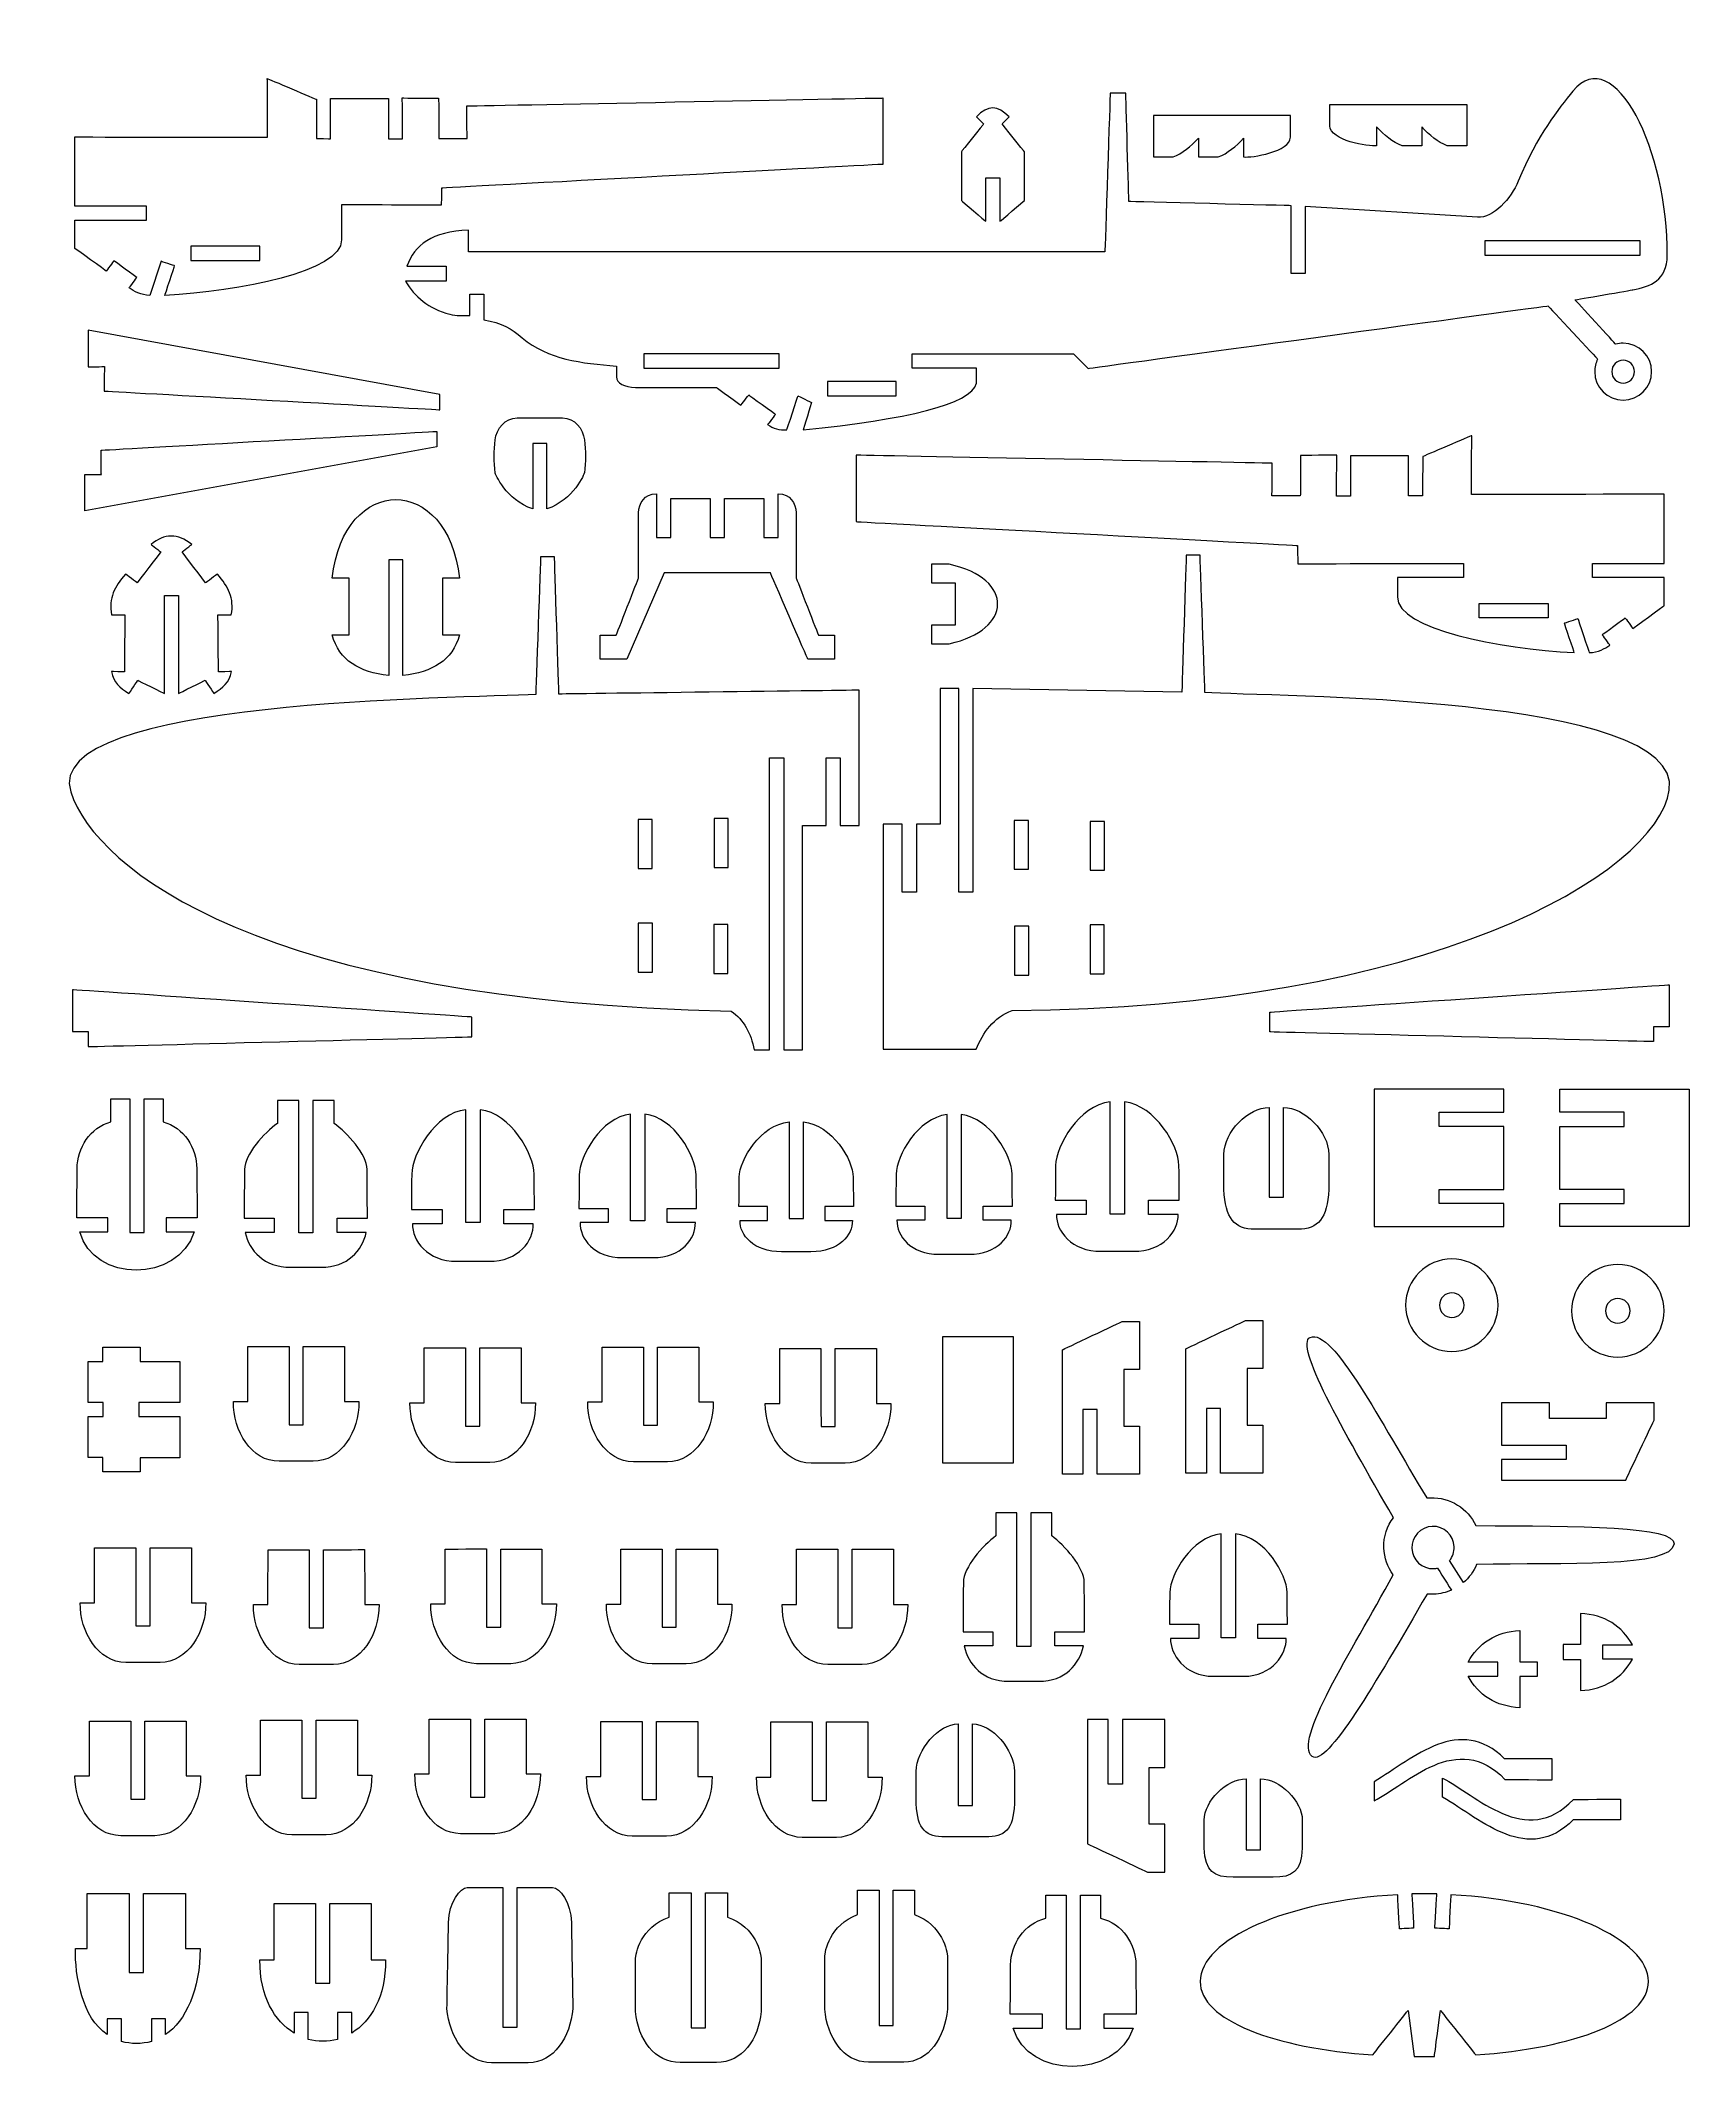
# Model space of a CAD drawing. Header units: centimetres. Extents: x -274 to 74, y -9 to 422.
import ezdxf

# ---------------------------------------------------------------- set-up
doc = ezdxf.new("R2010")
doc.units = ezdxf.units.CM
doc.header["$MEASUREMENT"] = 0
doc.layers.add('Camada 1', color=7, linetype='Continuous')

msp = doc.modelspace()

# ---------------------------------------------------------------- linework, layer by layer
at = {"layer": 'Camada 1', "lineweight": 9}
for points in [[(30.8948, 376.706), (63.7174, 376.706), (63.7174, 379.706), (30.8948, 379.706), (30.8948, 376.706)], [(-242.6372, 375.5717), (-228.0846, 375.5717), (-228.0846, 378.5769), (-242.6372, 378.5769), (-242.6372, 375.5717)], [(-146.9005, 352.8237), (-118.3087, 352.8237), (-118.3087, 355.8237), (-146.9005, 355.8237), (-146.9005, 352.8237)], [(-108.1066, 347.01), (-93.5544, 347.01), (-93.5544, 350.01), (-108.1066, 350.01), (-108.1066, 347.01)], [(-148.1231, 247.1157), (-145.1231, 247.1157), (-145.1231, 257.4571), (-148.1231, 257.4571), (-148.1231, 247.1157)], [(-132.0471, 247.3303), (-129.0471, 247.3303), (-129.0471, 257.6717), (-132.0471, 257.6717), (-132.0471, 247.3303)], [(-68.6161, 246.9333), (-65.6161, 246.9333), (-65.6161, 257.2747), (-68.6161, 257.2747), (-68.6161, 246.9333)], [(-52.5401, 246.7187), (-49.5401, 246.7187), (-49.5401, 257.0601), (-52.5401, 257.0601), (-52.5401, 246.7187)], [(-148.0855, 225.2245), (-145.0855, 225.2245), (-145.0855, 235.5659), (-148.0855, 235.5659), (-148.0855, 225.2245)], [(-132.129, 224.9477), (-129.129, 224.9477), (-129.129, 235.2891), (-132.129, 235.2891), (-132.129, 224.9477)], [(-68.534, 224.5507), (-65.5342, 224.5507), (-65.5342, 234.8921), (-68.534, 234.8921), (-68.534, 224.5507)], [(-52.5777, 224.8275), (-49.5777, 224.8275), (-49.5777, 235.1689), (-52.5777, 235.1689), (-52.5777, 224.8275)]]:
    msp.add_lwpolyline(points, close=True, dxfattribs=at)
for points, knots in [([(-7.1082, 386.9927), (-7.1082, 386.9927), (29.3027, 384.7102), (29.3027, 384.7102), (29.3027, 384.7102), (32.6596, 384.5009), (36.4135, 388.7086), (37.9242, 392.3219), (37.9242, 392.3219), (42.0212, 402.1211), (46.4243, 407.6661), (49.4494, 411.3369), (49.4494, 411.3369), (58.2371, 421.9988), (69.6547, 398.5293), (69.4215, 376.6674), (69.4215, 376.6674), (69.3653, 371.4118), (65.8901, 370.0236), (62.1261, 369.3713), (62.1261, 369.3713), (62.1261, 369.3713), (49.9271, 367.255), (49.9271, 367.255), (49.9271, 367.255), (49.9271, 367.255), (58.5276, 357.8862), (58.5276, 357.8862), (58.5276, 357.8862), (59.028, 358.0219), (59.5559, 358.0966), (60.1, 358.0966), (60.1, 358.0966), (63.4198, 358.0966), (66.1107, 355.4058), (66.1107, 352.0859), (66.1107, 352.0859), (66.1107, 348.7661), (63.4198, 346.0752), (60.1, 346.0752), (60.1, 346.0752), (56.7802, 346.0752), (54.0893, 348.7661), (54.0893, 352.0859), (54.0893, 352.0859), (54.0893, 352.0859), (54.0893, 352.0859), (54.0893, 352.0865), (54.0893, 352.0865), (54.0893, 352.0865), (54.0893, 352.0865), (54.0893, 352.0871), (54.0893, 352.0871), (54.0893, 353.0305), (54.3081, 353.9231), (54.6949, 354.717), (54.6949, 354.717), (54.6949, 354.717), (44.2273, 365.9911), (44.2273, 365.9911), (44.2273, 365.9911), (44.2273, 365.9911), (-52.9968, 352.7752), (-52.9968, 352.7752), (-52.9968, 352.7752), (-52.9968, 352.7752), (-56.0721, 355.8511), (-56.0721, 355.8511), (-56.0721, 355.8511), (-56.0721, 355.8511), (-90.1994, 355.8511), (-90.1994, 355.8511), (-90.1994, 355.8511), (-90.1994, 355.8511), (-90.1994, 352.8308), (-90.1994, 352.8308), (-90.1994, 352.8308), (-90.1994, 352.8308), (-76.5721, 352.8308), (-76.5721, 352.8308), (-76.5721, 352.8308), (-76.5721, 352.8308), (-76.5721, 349.6784), (-76.5721, 349.6784), (-76.5721, 349.6784), (-77.8115, 345.0936), (-91.2838, 342.0428), (-113.1942, 339.7782), (-113.1942, 339.7782), (-113.1942, 339.7782), (-111.4538, 345.5814), (-111.4538, 345.5814), (-111.4538, 345.5814), (-111.4538, 345.5814), (-114.3133, 346.9804), (-114.3133, 346.9804), (-114.3133, 346.9804), (-114.3133, 346.9804), (-116.6736, 339.7776), (-116.6736, 339.7776), (-116.6736, 339.7776), (-118.2382, 339.6885), (-119.5893, 340.0639), (-120.7312, 340.8973), (-120.7312, 340.8973), (-120.7312, 340.8973), (-119.0596, 343.0639), (-119.0596, 343.0639), (-119.0596, 343.0639), (-119.0596, 343.0639), (-124.7122, 347.1699), (-124.7122, 347.1699), (-124.7122, 347.1699), (-124.7122, 347.1699), (-126.3838, 345.0033), (-126.3838, 345.0033), (-126.3838, 345.0033), (-126.3838, 345.0033), (-131.5724, 348.7482), (-131.5724, 348.7482), (-131.5724, 348.7482), (-131.5724, 348.7482), (-148.6426, 348.7482), (-148.6426, 348.7482), (-148.6426, 348.7482), (-151.0675, 348.8211), (-152.6541, 349.6826), (-152.6661, 350.9787), (-152.6661, 350.9787), (-152.6733, 351.7452), (-152.681, 352.5122), (-152.6882, 353.2786), (-152.6882, 353.2786), (-160.0495, 353.8125), (-167.1817, 354.7033), (-172.5952, 359.223), (-172.5952, 359.223), (-174.9016, 361.148), (-176.8883, 362.4119), (-180.7354, 363.0557), (-180.7354, 363.0557), (-180.7354, 363.0557), (-180.7354, 368.4692), (-180.7354, 368.4692), (-180.7354, 368.4692), (-180.7354, 368.4692), (-183.6612, 368.4692), (-183.6612, 368.4692), (-183.6612, 368.4692), (-183.6612, 368.4692), (-183.6612, 363.9214), (-183.6612, 363.9214), (-183.6612, 363.9214), (-185.0847, 363.9214), (-186.559, 363.8467), (-187.9322, 364.2179), (-187.9322, 364.2179), (-192.3586, 365.4148), (-195.3933, 367.8899), (-197.2837, 371.2348), (-197.2837, 371.2348), (-197.2837, 371.2348), (-188.664, 371.2348), (-188.664, 371.2348), (-188.664, 371.2348), (-188.664, 371.2348), (-188.664, 374.3585), (-188.664, 374.3585), (-188.664, 374.3585), (-188.664, 374.3585), (-196.968, 374.3585), (-196.968, 374.3585), (-196.968, 374.3585), (-195.4453, 378.7963), (-191.6257, 381.6887), (-183.9871, 382.0151), (-183.9871, 382.0151), (-183.9871, 382.0151), (-183.9871, 377.3878), (-183.9871, 377.3878), (-183.9871, 377.3878), (-183.9871, 377.3878), (-49.457, 377.3878), (-49.457, 377.3878), (-49.457, 377.3878), (-49.457, 377.3878), (-48.3295, 410.9579), (-48.3295, 410.9579), (-48.3295, 410.9579), (-48.3295, 410.9579), (-45.0467, 410.9579), (-45.0467, 410.9579), (-45.0467, 410.9579), (-45.0467, 410.9579), (-44.3742, 388.0216), (-44.3742, 388.0216), (-44.3742, 388.0216), (-44.3742, 388.0216), (-10.1082, 387.1512), (-10.1082, 387.1512), (-10.1082, 387.1512), (-10.1082, 387.1512), (-10.1082, 372.7964), (-10.1082, 372.7964), (-10.1082, 372.7964), (-10.1082, 372.7964), (-7.1082, 372.7964), (-7.1082, 372.7964), (-7.1082, 372.7964), (-7.1082, 372.7964), (-7.1082, 386.9927), (-7.1082, 386.9927)], [0, 0, 0, 0, 0.01851852, 0.01851852, 0.01851852, 0.01851853, 0.03703704, 0.03703704, 0.03703704, 0.03703705, 0.05555556, 0.05555556, 0.05555556, 0.05555557, 0.07407407, 0.07407407, 0.07407407, 0.07407408, 0.09259259, 0.09259259, 0.09259259, 0.0925926, 0.11111111, 0.11111111, 0.11111111, 0.11111112, 0.12962963, 0.12962963, 0.12962963, 0.12962964, 0.14814815, 0.14814815, 0.14814815, 0.14814816, 0.16666667, 0.16666667, 0.16666667, 0.16666668, 0.18518519, 0.18518519, 0.18518519, 0.1851852, 0.2037037, 0.2037037, 0.2037037, 0.20370371, 0.22222222, 0.22222222, 0.22222222, 0.22222223, 0.24074074, 0.24074074, 0.24074074, 0.24074075, 0.25925926, 0.25925926, 0.25925926, 0.25925927, 0.27777778, 0.27777778, 0.27777778, 0.27777779, 0.2962963, 0.2962963, 0.2962963, 0.29629631, 0.31481481, 0.31481481, 0.31481481, 0.31481482, 0.33333333, 0.33333333, 0.33333333, 0.33333334, 0.35185185, 0.35185185, 0.35185185, 0.35185186, 0.37037037, 0.37037037, 0.37037037, 0.37037038, 0.38888889, 0.38888889, 0.38888889, 0.3888889, 0.40740741, 0.40740741, 0.40740741, 0.40740742, 0.42592593, 0.42592593, 0.42592593, 0.42592594, 0.44444444, 0.44444444, 0.44444444, 0.44444445, 0.46296296, 0.46296296, 0.46296296, 0.46296297, 0.48148148, 0.48148148, 0.48148148, 0.48148149, 0.5, 0.5, 0.5, 0.50000001, 0.51851852, 0.51851852, 0.51851852, 0.51851853, 0.53703704, 0.53703704, 0.53703704, 0.53703705, 0.55555556, 0.55555556, 0.55555556, 0.55555557, 0.57407407, 0.57407407, 0.57407407, 0.57407408, 0.59259259, 0.59259259, 0.59259259, 0.5925926, 0.61111111, 0.61111111, 0.61111111, 0.61111112, 0.62962963, 0.62962963, 0.62962963, 0.62962964, 0.64814815, 0.64814815, 0.64814815, 0.64814816, 0.66666667, 0.66666667, 0.66666667, 0.66666668, 0.68518519, 0.68518519, 0.68518519, 0.6851852, 0.7037037, 0.7037037, 0.7037037, 0.70370371, 0.72222222, 0.72222222, 0.72222222, 0.72222223, 0.74074074, 0.74074074, 0.74074074, 0.74074075, 0.75925926, 0.75925926, 0.75925926, 0.75925927, 0.77777778, 0.77777778, 0.77777778, 0.77777779, 0.7962963, 0.7962963, 0.7962963, 0.79629631, 0.81481481, 0.81481481, 0.81481481, 0.81481482, 0.83333333, 0.83333333, 0.83333333, 0.83333334, 0.85185185, 0.85185185, 0.85185185, 0.85185186, 0.87037037, 0.87037037, 0.87037037, 0.87037038, 0.88888889, 0.88888889, 0.88888889, 0.8888889, 0.90740741, 0.90740741, 0.90740741, 0.90740742, 0.92592593, 0.92592593, 0.92592593, 0.92592594, 0.94444444, 0.94444444, 0.94444444, 0.94444445, 0.96296296, 0.96296296, 0.96296296, 0.96296297, 1, 1, 1, 1]), ([(-251.3164, 368.2085), (-251.3164, 368.2085), (-248.9254, 375.3986), (-248.9254, 375.3986), (-248.9254, 375.3986), (-248.9254, 375.3986), (-246.0788, 374.452), (-246.0788, 374.452), (-246.0788, 374.452), (-246.0788, 374.452), (-248.1541, 368.2108), (-248.1541, 368.2108), (-248.1541, 368.2108), (-232.4476, 369.0304), (-210.7799, 373.1236), (-210.7871, 379.946), (-210.7871, 379.946), (-210.7871, 379.946), (-210.7949, 387.3281), (-210.7949, 387.3281), (-210.7949, 387.3281), (-210.7949, 387.3281), (-189.715, 387.2612), (-189.715, 387.2612), (-189.715, 387.2612), (-189.715, 387.2612), (-189.6654, 390.8506), (-189.6654, 390.8506), (-189.6654, 390.8506), (-189.6654, 390.8506), (-96.3685, 395.8803), (-96.3685, 395.8803), (-96.3685, 395.8803), (-96.3685, 395.8803), (-96.3685, 409.911), (-96.3685, 409.911), (-96.3685, 409.911), (-96.3685, 409.911), (-184.3382, 408.2203), (-184.3382, 408.2203), (-184.3382, 408.2203), (-184.3382, 408.2203), (-184.2577, 401.3386), (-184.2577, 401.3386), (-184.2577, 401.3386), (-184.2577, 401.3386), (-190.2577, 401.3323), (-190.2577, 401.3323), (-190.2577, 401.3323), (-190.2577, 401.3323), (-190.2719, 409.8793), (-190.2719, 409.8793), (-190.2719, 409.8793), (-190.2719, 409.8793), (-197.9601, 409.9104), (-197.9601, 409.9104), (-197.9601, 409.9104), (-197.9601, 409.9104), (-197.8899, 401.2889), (-197.8899, 401.2889), (-197.8899, 401.2889), (-197.8899, 401.2889), (-200.8885, 401.2907), (-200.8885, 401.2907), (-200.8885, 401.2907), (-200.8885, 401.2907), (-200.8899, 409.7783), (-200.8899, 409.7783), (-200.8899, 409.7783), (-200.8899, 409.7783), (-213.1252, 409.7903), (-213.1252, 409.7903), (-213.1252, 409.7903), (-213.1252, 409.7903), (-213.1264, 401.3081), (-213.1264, 401.3081), (-213.1264, 401.3081), (-213.1264, 401.3081), (-216.0962, 401.32), (-216.0962, 401.32), (-216.0962, 401.32), (-216.0962, 401.32), (-216.1252, 409.6265), (-216.1252, 409.6265), (-216.1252, 409.6265), (-216.1252, 409.6265), (-226.4865, 414.0397), (-226.4865, 414.0397), (-226.4865, 414.0397), (-226.4865, 414.0397), (-226.4315, 401.6094), (-226.4315, 401.6094), (-226.4315, 401.6094), (-226.4315, 401.6094), (-267.1433, 401.6752), (-267.1433, 401.6752), (-267.1433, 401.6752), (-267.1433, 401.6752), (-267.1433, 387.0624), (-267.1433, 387.0624), (-267.1433, 387.0624), (-267.1433, 387.0624), (-252.0376, 387.0624), (-252.0376, 387.0624), (-252.0376, 387.0624), (-252.0376, 387.0624), (-252.0376, 384.0624), (-252.0376, 384.0624), (-252.0376, 384.0624), (-252.0376, 384.0624), (-267.1433, 384.0624), (-267.1433, 384.0624), (-267.1433, 384.0624), (-267.1433, 384.0624), (-267.1433, 378.1244), (-267.1433, 378.1244), (-267.1433, 378.1244), (-267.1433, 378.1244), (-260.5391, 373.3113), (-260.5391, 373.3113), (-260.5391, 373.3113), (-260.5391, 373.3113), (-258.9316, 375.5244), (-258.9316, 375.5244), (-258.9316, 375.5244), (-258.9316, 375.5244), (-254.0772, 371.9982), (-254.0772, 371.9982), (-254.0772, 371.9982), (-254.0772, 371.9982), (-255.6633, 369.8146), (-255.6633, 369.8146), (-255.6633, 369.8146), (-254.7494, 369.0618), (-253.1545, 368.2074), (-251.3164, 368.2085)], [0, 0, 0, 0, 0.02857143, 0.02857143, 0.02857143, 0.02857144, 0.05714286, 0.05714286, 0.05714286, 0.05714287, 0.08571429, 0.08571429, 0.08571429, 0.0857143, 0.11428571, 0.11428571, 0.11428571, 0.11428572, 0.14285714, 0.14285714, 0.14285714, 0.14285715, 0.17142857, 0.17142857, 0.17142857, 0.17142858, 0.2, 0.2, 0.2, 0.20000001, 0.22857143, 0.22857143, 0.22857143, 0.22857144, 0.25714286, 0.25714286, 0.25714286, 0.25714287, 0.28571429, 0.28571429, 0.28571429, 0.2857143, 0.31428571, 0.31428571, 0.31428571, 0.31428572, 0.34285714, 0.34285714, 0.34285714, 0.34285715, 0.37142857, 0.37142857, 0.37142857, 0.37142858, 0.4, 0.4, 0.4, 0.40000001, 0.42857143, 0.42857143, 0.42857143, 0.42857144, 0.45714286, 0.45714286, 0.45714286, 0.45714287, 0.48571429, 0.48571429, 0.48571429, 0.4857143, 0.51428571, 0.51428571, 0.51428571, 0.51428572, 0.54285714, 0.54285714, 0.54285714, 0.54285715, 0.57142857, 0.57142857, 0.57142857, 0.57142858, 0.6, 0.6, 0.6, 0.60000001, 0.62857143, 0.62857143, 0.62857143, 0.62857144, 0.65714286, 0.65714286, 0.65714286, 0.65714287, 0.68571429, 0.68571429, 0.68571429, 0.6857143, 0.71428571, 0.71428571, 0.71428571, 0.71428572, 0.74285714, 0.74285714, 0.74285714, 0.74285715, 0.77142857, 0.77142857, 0.77142857, 0.77142858, 0.8, 0.8, 0.8, 0.80000001, 0.82857143, 0.82857143, 0.82857143, 0.82857144, 0.85714286, 0.85714286, 0.85714286, 0.85714287, 0.88571429, 0.88571429, 0.88571429, 0.8857143, 0.91428571, 0.91428571, 0.91428571, 0.91428572, 0.94285714, 0.94285714, 0.94285714, 0.94285715, 1, 1, 1, 1]), ([(-71.6292, 383.8583), (-71.6292, 383.8583), (-71.6292, 393.0531), (-71.6292, 393.0531), (-71.6292, 393.0531), (-71.6292, 393.0531), (-74.6292, 393.0531), (-74.6292, 393.0531), (-74.6292, 393.0531), (-74.6292, 393.0531), (-74.6292, 383.8583), (-74.6292, 383.8583), (-74.6292, 383.8583), (-74.6292, 383.8583), (-79.7843, 388.2578), (-79.7843, 388.2578), (-79.7843, 388.2578), (-79.7843, 388.2578), (-79.7843, 398.5604), (-79.7843, 398.5604), (-79.7843, 398.5604), (-79.7843, 398.5604), (-75.0757, 404.4133), (-75.0757, 404.4133), (-75.0757, 404.4133), (-75.0757, 404.4133), (-76.5584, 405.8959), (-76.5584, 405.8959), (-76.5584, 405.8959), (-74.2985, 408.4702), (-72.0118, 408.4098), (-69.6999, 405.8959), (-69.6999, 405.8959), (-69.6999, 405.8959), (-71.1826, 404.4133), (-71.1826, 404.4133), (-71.1826, 404.4133), (-71.1826, 404.4133), (-66.474, 398.5604), (-66.474, 398.5604), (-66.474, 398.5604), (-66.474, 398.5604), (-66.474, 388.2578), (-66.474, 388.2578), (-66.474, 388.2578), (-66.474, 388.2578), (-71.6292, 383.8583), (-71.6292, 383.8583)], [0, 0, 0, 0, 0.07692308, 0.07692308, 0.07692308, 0.07692309, 0.15384615, 0.15384615, 0.15384615, 0.15384616, 0.23076923, 0.23076923, 0.23076923, 0.23076924, 0.30769231, 0.30769231, 0.30769231, 0.30769232, 0.38461538, 0.38461538, 0.38461538, 0.38461539, 0.46153846, 0.46153846, 0.46153846, 0.46153847, 0.53846154, 0.53846154, 0.53846154, 0.53846155, 0.61538462, 0.61538462, 0.61538462, 0.61538463, 0.69230769, 0.69230769, 0.69230769, 0.6923077, 0.76923077, 0.76923077, 0.76923077, 0.76923078, 0.84615385, 0.84615385, 0.84615385, 0.84615386, 1, 1, 1, 1]), ([(-35.027, 397.4574), (-35.027, 397.4574), (-39.1782, 397.4574), (-39.1782, 397.4574), (-39.1782, 397.4574), (-39.1782, 397.4574), (-39.1782, 406.2015), (-39.1782, 406.2015), (-39.1782, 406.2015), (-39.1782, 406.2015), (-10.2312, 406.2015), (-10.2312, 406.2015), (-10.2312, 406.2015), (-10.2312, 406.2015), (-10.2312, 401.6499), (-10.2312, 401.6499), (-10.2312, 401.6499), (-10.2312, 398.5795), (-18.4588, 397.2087), (-20.1246, 397.4574), (-20.1246, 397.4574), (-20.1246, 397.4574), (-20.1191, 401.4289), (-20.1191, 401.4289), (-20.1191, 401.4289), (-21.7452, 399.7095), (-23.5244, 398.1761), (-25.493, 397.4574), (-25.493, 397.4574), (-25.493, 397.4574), (-29.6583, 397.4574), (-29.6583, 397.4574), (-29.6583, 397.4574), (-29.6583, 397.4574), (-29.653, 401.4289), (-29.653, 401.4289), (-29.653, 401.4289), (-31.279, 399.7095), (-33.0584, 398.1761), (-35.027, 397.4574)], [0, 0, 0, 0, 0.09090909, 0.09090909, 0.09090909, 0.0909091, 0.18181818, 0.18181818, 0.18181818, 0.18181819, 0.27272727, 0.27272727, 0.27272727, 0.27272728, 0.36363636, 0.36363636, 0.36363636, 0.36363637, 0.45454545, 0.45454545, 0.45454545, 0.45454546, 0.54545455, 0.54545455, 0.54545455, 0.54545456, 0.63636364, 0.63636364, 0.63636364, 0.63636365, 0.72727273, 0.72727273, 0.72727273, 0.72727274, 0.81818182, 0.81818182, 0.81818182, 0.81818183, 1, 1, 1, 1]), ([(22.892, 399.8201), (22.892, 399.8201), (27.0435, 399.8201), (27.0435, 399.8201), (27.0435, 399.8201), (27.0435, 399.8201), (27.0435, 408.5641), (27.0435, 408.5641), (27.0435, 408.5641), (27.0435, 408.5641), (-1.9035, 408.5641), (-1.9035, 408.5641), (-1.9035, 408.5641), (-1.9035, 408.5641), (-1.9035, 404.0127), (-1.9035, 404.0127), (-1.9035, 404.0127), (-1.9035, 400.9422), (6.3241, 399.5714), (7.9897, 399.8201), (7.9897, 399.8201), (7.9897, 399.8201), (7.9842, 403.7916), (7.9842, 403.7916), (7.9842, 403.7916), (9.6104, 402.0721), (11.3896, 400.5388), (13.3583, 399.8201), (13.3583, 399.8201), (13.3583, 399.8201), (17.5235, 399.8201), (17.5235, 399.8201), (17.5235, 399.8201), (17.5235, 399.8201), (17.5182, 403.7916), (17.5182, 403.7916), (17.5182, 403.7916), (19.1441, 402.0721), (20.9233, 400.5388), (22.892, 399.8201)], [0, 0, 0, 0, 0.09090909, 0.09090909, 0.09090909, 0.0909091, 0.18181818, 0.18181818, 0.18181818, 0.18181819, 0.27272727, 0.27272727, 0.27272727, 0.27272728, 0.36363636, 0.36363636, 0.36363636, 0.36363637, 0.45454545, 0.45454545, 0.45454545, 0.45454546, 0.54545455, 0.54545455, 0.54545455, 0.54545456, 0.63636364, 0.63636364, 0.63636364, 0.63636365, 0.72727273, 0.72727273, 0.72727273, 0.72727274, 0.81818182, 0.81818182, 0.81818182, 0.81818183, 1, 1, 1, 1]), ([(-264.3909, 360.8222), (-264.3909, 360.8222), (-190.045, 347.2805), (-190.045, 347.2805), (-190.045, 347.2805), (-190.045, 347.2805), (-190.045, 344.0364), (-190.045, 344.0364), (-190.045, 344.0364), (-190.045, 344.0364), (-260.9503, 347.9893), (-260.9503, 347.9893), (-260.9503, 347.9893), (-260.9503, 347.9893), (-260.9353, 353.1401), (-260.9353, 353.1401), (-260.9353, 353.1401), (-260.9353, 353.1401), (-264.3909, 353.1352), (-264.3909, 353.1352), (-264.3909, 353.1352), (-264.3909, 353.1352), (-264.3909, 360.8222), (-264.3909, 360.8222)], [0, 0, 0, 0, 0.14285714, 0.14285714, 0.14285714, 0.14285715, 0.28571429, 0.28571429, 0.28571429, 0.2857143, 0.42857143, 0.42857143, 0.42857143, 0.42857144, 0.57142857, 0.57142857, 0.57142857, 0.57142858, 0.71428571, 0.71428571, 0.71428571, 0.71428572, 1, 1, 1, 1]), ([(60.1, 354.4928), (61.429, 354.4928), (62.5069, 353.4149), (62.5069, 352.0859), (62.5069, 352.0859), (62.5069, 350.7569), (61.429, 349.679), (60.1, 349.679), (60.1, 349.679), (58.771, 349.679), (57.6931, 350.7569), (57.6931, 352.0859), (57.6931, 352.0859), (57.6931, 353.4149), (58.771, 354.4928), (60.1, 354.4928)], [0, 0, 0, 0, 0.2, 0.2, 0.2, 0.20000001, 0.4, 0.4, 0.4, 0.40000001, 0.6, 0.6, 0.6, 0.60000001, 1, 1, 1, 1]), ([(-167.3951, 323.0804), (-161.7198, 324.975), (-159.466, 330.6043), (-159.4546, 330.6969), (-159.4546, 330.6969), (-159.1736, 333.0243), (-159.1664, 335.3505), (-159.4546, 337.6738), (-159.4546, 337.6738), (-159.7493, 340.0502), (-161.5686, 342.3094), (-164.0909, 342.3094), (-164.0909, 342.3094), (-164.0909, 342.3094), (-173.6994, 342.3094), (-173.6994, 342.3094), (-173.6994, 342.3094), (-176.2217, 342.3094), (-178.0409, 340.0502), (-178.3357, 337.6738), (-178.3357, 337.6738), (-178.6238, 335.3505), (-178.6166, 333.0243), (-178.3357, 330.6969), (-178.3357, 330.6969), (-178.3243, 330.6043), (-176.0705, 324.975), (-170.3951, 323.0804), (-170.3951, 323.0804), (-170.3951, 323.0804), (-170.3951, 336.8822), (-170.3951, 336.8822), (-170.3951, 336.8822), (-170.3951, 336.8822), (-167.3951, 336.8822), (-167.3951, 336.8822), (-167.3951, 336.8822), (-167.3951, 336.8822), (-167.3951, 323.0804), (-167.3951, 323.0804)], [0, 0, 0, 0, 0.09090909, 0.09090909, 0.09090909, 0.0909091, 0.18181818, 0.18181818, 0.18181818, 0.18181819, 0.27272727, 0.27272727, 0.27272727, 0.27272728, 0.36363636, 0.36363636, 0.36363636, 0.36363637, 0.45454545, 0.45454545, 0.45454545, 0.45454546, 0.54545455, 0.54545455, 0.54545455, 0.54545456, 0.63636364, 0.63636364, 0.63636364, 0.63636365, 0.72727273, 0.72727273, 0.72727273, 0.72727274, 0.81818182, 0.81818182, 0.81818182, 0.81818183, 1, 1, 1, 1]), ([(-265.0293, 322.6698), (-265.0293, 322.6698), (-190.6836, 336.2115), (-190.6836, 336.2115), (-190.6836, 336.2115), (-190.6836, 336.2115), (-190.6836, 339.4555), (-190.6836, 339.4555), (-190.6836, 339.4555), (-190.6836, 339.4555), (-261.5888, 335.5026), (-261.5888, 335.5026), (-261.5888, 335.5026), (-261.5888, 335.5026), (-261.5739, 330.3518), (-261.5739, 330.3518), (-261.5739, 330.3518), (-261.5739, 330.3518), (-265.0293, 330.3568), (-265.0293, 330.3568), (-265.0293, 330.3568), (-265.0293, 330.3568), (-265.0293, 322.6698), (-265.0293, 322.6698)], [0, 0, 0, 0, 0.14285714, 0.14285714, 0.14285714, 0.14285715, 0.28571429, 0.28571429, 0.28571429, 0.2857143, 0.42857143, 0.42857143, 0.42857143, 0.42857144, 0.57142857, 0.57142857, 0.57142857, 0.57142858, 0.71428571, 0.71428571, 0.71428571, 0.71428572, 1, 1, 1, 1]), ([(49.7597, 292.7237), (34.0532, 293.5434), (12.387, 297.6363), (12.3928, 304.4588), (12.3928, 304.4588), (12.3928, 304.4588), (12.3963, 308.5576), (12.3963, 308.5576), (12.3963, 308.5576), (12.3963, 308.5576), (26.3494, 308.5581), (26.3494, 308.5581), (26.3494, 308.5581), (26.3494, 308.5581), (26.3494, 311.5576), (26.3494, 311.5576), (26.3494, 311.5576), (26.3494, 311.5576), (-8.6794, 311.5013), (-8.6794, 311.5013), (-8.6794, 311.5013), (-8.6794, 311.5013), (-8.729, 315.3635), (-8.729, 315.3635), (-8.729, 315.3635), (-8.729, 315.3635), (-102.0259, 320.3932), (-102.0259, 320.3932), (-102.0259, 320.3932), (-102.0259, 320.3932), (-102.0259, 334.4239), (-102.0259, 334.4239), (-102.0259, 334.4239), (-102.0259, 334.4239), (-14.0562, 332.7332), (-14.0562, 332.7332), (-14.0562, 332.7332), (-14.0562, 332.7332), (-14.1367, 325.8515), (-14.1367, 325.8515), (-14.1367, 325.8515), (-14.1367, 325.8515), (-8.1367, 325.8452), (-8.1367, 325.8452), (-8.1367, 325.8452), (-8.1367, 325.8452), (-8.1225, 334.3922), (-8.1225, 334.3922), (-8.1225, 334.3922), (-8.1225, 334.3922), (-0.4343, 334.4233), (-0.4343, 334.4233), (-0.4343, 334.4233), (-0.4343, 334.4233), (-0.5045, 325.8018), (-0.5045, 325.8018), (-0.5045, 325.8018), (-0.5045, 325.8018), (2.4941, 325.8036), (2.4941, 325.8036), (2.4941, 325.8036), (2.4941, 325.8036), (2.4955, 334.2912), (2.4955, 334.2912), (2.4955, 334.2912), (2.4955, 334.2912), (14.7308, 334.3032), (14.7308, 334.3032), (14.7308, 334.3032), (14.7308, 334.3032), (14.732, 325.821), (14.732, 325.821), (14.732, 325.821), (14.732, 325.821), (17.7018, 325.8329), (17.7018, 325.8329), (17.7018, 325.8329), (17.7018, 325.8329), (17.7308, 334.1394), (17.7308, 334.1394), (17.7308, 334.1394), (17.7308, 334.1394), (28.0921, 338.5526), (28.0921, 338.5526), (28.0921, 338.5526), (28.0921, 338.5526), (28.0371, 326.1223), (28.0371, 326.1223), (28.0371, 326.1223), (28.0371, 326.1223), (68.7489, 326.1881), (68.7489, 326.1881), (68.7489, 326.1881), (68.7489, 326.1881), (68.7489, 311.5753), (68.7489, 311.5753), (68.7489, 311.5753), (68.7489, 311.5753), (53.6432, 311.5753), (53.6432, 311.5753), (53.6432, 311.5753), (53.6432, 311.5753), (53.6432, 308.5753), (53.6432, 308.5753), (53.6432, 308.5753), (53.6432, 308.5753), (68.7489, 308.5753), (68.7489, 308.5753), (68.7489, 308.5753), (68.7489, 308.5753), (68.7489, 302.6373), (68.7489, 302.6373), (68.7489, 302.6373), (68.7489, 302.6373), (62.1447, 297.8242), (62.1447, 297.8242), (62.1447, 297.8242), (62.1447, 297.8242), (60.5372, 300.0373), (60.5372, 300.0373), (60.5372, 300.0373), (60.5372, 300.0373), (55.6828, 296.5111), (55.6828, 296.5111), (55.6828, 296.5111), (55.6828, 296.5111), (57.2689, 294.3275), (57.2689, 294.3275), (57.2689, 294.3275), (56.355, 293.5747), (54.7601, 292.7203), (52.922, 292.7214), (52.922, 292.7214), (52.922, 292.7214), (50.531, 299.9115), (50.531, 299.9115), (50.531, 299.9115), (50.531, 299.9115), (47.6844, 298.9649), (47.6844, 298.9649), (47.6844, 298.9649), (47.6844, 298.9649), (49.7597, 292.7237), (49.7597, 292.7237)], [0, 0, 0, 0, 0.02702703, 0.02702703, 0.02702703, 0.02702704, 0.05405405, 0.05405405, 0.05405405, 0.05405406, 0.08108108, 0.08108108, 0.08108108, 0.08108109, 0.10810811, 0.10810811, 0.10810811, 0.10810812, 0.13513514, 0.13513514, 0.13513514, 0.13513515, 0.16216216, 0.16216216, 0.16216216, 0.16216217, 0.18918919, 0.18918919, 0.18918919, 0.1891892, 0.21621622, 0.21621622, 0.21621622, 0.21621623, 0.24324324, 0.24324324, 0.24324324, 0.24324325, 0.27027027, 0.27027027, 0.27027027, 0.27027028, 0.2972973, 0.2972973, 0.2972973, 0.29729731, 0.32432432, 0.32432432, 0.32432432, 0.32432433, 0.35135135, 0.35135135, 0.35135135, 0.35135136, 0.37837838, 0.37837838, 0.37837838, 0.37837839, 0.40540541, 0.40540541, 0.40540541, 0.40540542, 0.43243243, 0.43243243, 0.43243243, 0.43243244, 0.45945946, 0.45945946, 0.45945946, 0.45945947, 0.48648649, 0.48648649, 0.48648649, 0.4864865, 0.51351351, 0.51351351, 0.51351351, 0.51351352, 0.54054054, 0.54054054, 0.54054054, 0.54054055, 0.56756757, 0.56756757, 0.56756757, 0.56756758, 0.59459459, 0.59459459, 0.59459459, 0.5945946, 0.62162162, 0.62162162, 0.62162162, 0.62162163, 0.64864865, 0.64864865, 0.64864865, 0.64864866, 0.67567568, 0.67567568, 0.67567568, 0.67567569, 0.7027027, 0.7027027, 0.7027027, 0.70270271, 0.72972973, 0.72972973, 0.72972973, 0.72972974, 0.75675676, 0.75675676, 0.75675676, 0.75675677, 0.78378378, 0.78378378, 0.78378378, 0.78378379, 0.81081081, 0.81081081, 0.81081081, 0.81081082, 0.83783784, 0.83783784, 0.83783784, 0.83783785, 0.86486486, 0.86486486, 0.86486486, 0.86486487, 0.89189189, 0.89189189, 0.89189189, 0.8918919, 0.91891892, 0.91891892, 0.91891892, 0.91891893, 0.94594595, 0.94594595, 0.94594595, 0.94594596, 1, 1, 1, 1]), ([(-185.8614, 308.4265), (-188.3025, 330.5903), (-210.3469, 330.5903), (-212.788, 308.4265), (-212.788, 308.4265), (-212.788, 308.4265), (-209.188, 308.4669), (-209.188, 308.4669), (-209.188, 308.4669), (-209.188, 308.4669), (-209.188, 296.4669), (-209.188, 296.4669), (-209.188, 296.4669), (-209.188, 296.4669), (-212.7959, 296.4669), (-212.7959, 296.4669), (-212.7959, 296.4669), (-211.2572, 291.0002), (-207.079, 288.6011), (-200.8247, 287.8801), (-200.8247, 287.8801), (-200.8247, 287.8801), (-200.8247, 312.3013), (-200.8247, 312.3013), (-200.8247, 312.3013), (-200.8247, 312.3013), (-197.8247, 312.3013), (-197.8247, 312.3013), (-197.8247, 312.3013), (-197.8247, 312.3013), (-197.8247, 287.8801), (-197.8247, 287.8801), (-197.8247, 287.8801), (-191.5704, 288.6011), (-187.3922, 291.0002), (-185.8535, 296.4669), (-185.8535, 296.4669), (-185.8535, 296.4669), (-189.4613, 296.4669), (-189.4613, 296.4669), (-189.4613, 296.4669), (-189.4613, 296.4669), (-189.4613, 308.4669), (-189.4613, 308.4669), (-189.4613, 308.4669), (-189.4613, 308.4669), (-185.8614, 308.4265), (-185.8614, 308.4265)], [0, 0, 0, 0, 0.07692308, 0.07692308, 0.07692308, 0.07692309, 0.15384615, 0.15384615, 0.15384615, 0.15384616, 0.23076923, 0.23076923, 0.23076923, 0.23076924, 0.30769231, 0.30769231, 0.30769231, 0.30769232, 0.38461538, 0.38461538, 0.38461538, 0.38461539, 0.46153846, 0.46153846, 0.46153846, 0.46153847, 0.53846154, 0.53846154, 0.53846154, 0.53846155, 0.61538462, 0.61538462, 0.61538462, 0.61538463, 0.69230769, 0.69230769, 0.69230769, 0.6923077, 0.76923077, 0.76923077, 0.76923077, 0.76923078, 0.84615385, 0.84615385, 0.84615385, 0.84615386, 1, 1, 1, 1]), ([(-150.4846, 291.3141), (-150.4846, 291.3141), (-142.5745, 309.5835), (-142.5745, 309.5835), (-142.5745, 309.5835), (-142.5745, 309.5835), (-120.1554, 309.5835), (-120.1554, 309.5835), (-120.1554, 309.5835), (-120.1554, 309.5835), (-112.2454, 291.3141), (-112.2454, 291.3141), (-112.2454, 291.3141), (-112.2454, 291.3141), (-106.6006, 291.3141), (-106.6006, 291.3141), (-106.6006, 291.3141), (-106.6006, 291.3141), (-106.6006, 296.3933), (-106.6006, 296.3933), (-106.6006, 296.3933), (-106.6006, 296.3933), (-109.9921, 296.3933), (-109.9921, 296.3933), (-109.9921, 296.3933), (-109.9921, 296.3933), (-114.678, 308.4351), (-114.678, 308.4351), (-114.678, 308.4351), (-114.678, 308.4351), (-114.678, 322.2554), (-114.678, 322.2554), (-114.678, 322.2554), (-114.8065, 324.2474), (-115.908, 326.3536), (-118.5152, 326.2364), (-118.5152, 326.2364), (-118.5152, 326.2364), (-118.5152, 317.0189), (-118.5152, 317.0189), (-118.5152, 317.0189), (-118.5152, 317.0189), (-121.5152, 317.0189), (-121.5152, 317.0189), (-121.5152, 317.0189), (-121.5152, 317.0189), (-121.5152, 325.2877), (-121.5152, 325.2877), (-121.5152, 325.2877), (-121.5152, 325.2877), (-129.865, 325.2877), (-129.865, 325.2877), (-129.865, 325.2877), (-129.865, 325.2877), (-129.865, 317.0189), (-129.865, 317.0189), (-129.865, 317.0189), (-129.865, 317.0189), (-132.865, 317.0189), (-132.865, 317.0189), (-132.865, 317.0189), (-132.865, 317.0189), (-132.865, 325.2877), (-132.865, 325.2877), (-132.865, 325.2877), (-132.865, 325.2877), (-141.2147, 325.2877), (-141.2147, 325.2877), (-141.2147, 325.2877), (-141.2147, 325.2877), (-141.2147, 317.0189), (-141.2147, 317.0189), (-141.2147, 317.0189), (-141.2147, 317.0189), (-144.2147, 317.0189), (-144.2147, 317.0189), (-144.2147, 317.0189), (-144.2147, 317.0189), (-144.2147, 326.2364), (-144.2147, 326.2364), (-144.2147, 326.2364), (-146.8218, 326.3536), (-147.9234, 324.2474), (-148.052, 322.2554), (-148.052, 322.2554), (-148.052, 322.2554), (-148.052, 308.4351), (-148.052, 308.4351), (-148.052, 308.4351), (-148.052, 308.4351), (-152.7378, 296.3933), (-152.7378, 296.3933), (-152.7378, 296.3933), (-152.7378, 296.3933), (-156.1294, 296.3933), (-156.1294, 296.3933), (-156.1294, 296.3933), (-156.1294, 296.3933), (-156.1294, 291.3141), (-156.1294, 291.3141), (-156.1294, 291.3141), (-156.1294, 291.3141), (-150.4846, 291.3141), (-150.4846, 291.3141)], [0, 0, 0, 0, 0.03703704, 0.03703704, 0.03703704, 0.03703705, 0.07407407, 0.07407407, 0.07407407, 0.07407408, 0.11111111, 0.11111111, 0.11111111, 0.11111112, 0.14814815, 0.14814815, 0.14814815, 0.14814816, 0.18518519, 0.18518519, 0.18518519, 0.1851852, 0.22222222, 0.22222222, 0.22222222, 0.22222223, 0.25925926, 0.25925926, 0.25925926, 0.25925927, 0.2962963, 0.2962963, 0.2962963, 0.29629631, 0.33333333, 0.33333333, 0.33333333, 0.33333334, 0.37037037, 0.37037037, 0.37037037, 0.37037038, 0.40740741, 0.40740741, 0.40740741, 0.40740742, 0.44444444, 0.44444444, 0.44444444, 0.44444445, 0.48148148, 0.48148148, 0.48148148, 0.48148149, 0.51851852, 0.51851852, 0.51851852, 0.51851853, 0.55555556, 0.55555556, 0.55555556, 0.55555557, 0.59259259, 0.59259259, 0.59259259, 0.5925926, 0.62962963, 0.62962963, 0.62962963, 0.62962964, 0.66666667, 0.66666667, 0.66666667, 0.66666668, 0.7037037, 0.7037037, 0.7037037, 0.70370371, 0.74074074, 0.74074074, 0.74074074, 0.74074075, 0.77777778, 0.77777778, 0.77777778, 0.77777779, 0.81481481, 0.81481481, 0.81481481, 0.81481482, 0.85185185, 0.85185185, 0.85185185, 0.85185186, 0.88888889, 0.88888889, 0.88888889, 0.8888889, 0.92592593, 0.92592593, 0.92592593, 0.92592594, 1, 1, 1, 1]), ([(-234.106, 300.6812), (-234.106, 300.6812), (-236.9206, 300.6853), (-236.9206, 300.6853), (-236.9206, 300.6853), (-236.9206, 300.6853), (-236.8178, 288.6853), (-236.8178, 288.6853), (-236.8178, 288.6853), (-236.8178, 288.6853), (-234.0611, 288.7002), (-234.0611, 288.7002), (-234.0611, 288.7002), (-234.5759, 286.4332), (-235.7865, 285.3267), (-237.7785, 284.088), (-237.7785, 284.088), (-237.7785, 284.088), (-239.6396, 286.8661), (-239.6396, 286.8661), (-239.6396, 286.8661), (-239.6396, 286.8661), (-245.2557, 284.088), (-245.2557, 284.088), (-245.2557, 284.088), (-245.2557, 284.088), (-245.264, 304.808), (-245.264, 304.808), (-245.264, 304.808), (-245.264, 304.808), (-248.2474, 304.808), (-248.2474, 304.808), (-248.2474, 304.808), (-248.2474, 304.808), (-248.2557, 284.088), (-248.2557, 284.088), (-248.2557, 284.088), (-248.2557, 284.088), (-253.8718, 286.8661), (-253.8718, 286.8661), (-253.8718, 286.8661), (-253.8718, 286.8661), (-255.7329, 284.088), (-255.7329, 284.088), (-255.7329, 284.088), (-257.7249, 285.3267), (-258.9355, 286.4333), (-259.4503, 288.7003), (-259.4503, 288.7003), (-259.4503, 288.7003), (-256.6936, 288.6853), (-256.6936, 288.6853), (-256.6936, 288.6853), (-256.6936, 288.6853), (-256.5908, 300.6853), (-256.5908, 300.6853), (-256.5908, 300.6853), (-256.5908, 300.6853), (-259.4054, 300.6814), (-259.4054, 300.6814), (-259.4054, 300.6814), (-260.0708, 304.2147), (-258.8034, 306.6643), (-256.4653, 309.2924), (-256.4653, 309.2924), (-256.4653, 309.2924), (-253.9812, 307.4857), (-253.9812, 307.4857), (-253.9812, 307.4857), (-253.9812, 307.4857), (-249.0167, 313.9938), (-249.0167, 313.9938), (-249.0167, 313.9938), (-249.0167, 313.9938), (-251.0524, 315.5781), (-251.0524, 315.5781), (-251.0524, 315.5781), (-248.2653, 317.924), (-245.4034, 317.9778), (-242.459, 315.5781), (-242.459, 315.5781), (-242.459, 315.5781), (-244.4947, 313.9938), (-244.4947, 313.9938), (-244.4947, 313.9938), (-244.4947, 313.9938), (-239.5302, 307.4857), (-239.5302, 307.4857), (-239.5302, 307.4857), (-239.5302, 307.4857), (-237.0461, 309.2924), (-237.0461, 309.2924), (-237.0461, 309.2924), (-234.708, 306.6643), (-233.4406, 304.2145), (-234.106, 300.6812)], [0, 0, 0, 0, 0.04, 0.04, 0.04, 0.04000001, 0.08, 0.08, 0.08, 0.08000001, 0.12, 0.12, 0.12, 0.12000001, 0.16, 0.16, 0.16, 0.16000001, 0.2, 0.2, 0.2, 0.20000001, 0.24, 0.24, 0.24, 0.24000001, 0.28, 0.28, 0.28, 0.28000001, 0.32, 0.32, 0.32, 0.32000001, 0.36, 0.36, 0.36, 0.36000001, 0.4, 0.4, 0.4, 0.40000001, 0.44, 0.44, 0.44, 0.44000001, 0.48, 0.48, 0.48, 0.48000001, 0.52, 0.52, 0.52, 0.52000001, 0.56, 0.56, 0.56, 0.56000001, 0.6, 0.6, 0.6, 0.60000001, 0.64, 0.64, 0.64, 0.64000001, 0.68, 0.68, 0.68, 0.68000001, 0.72, 0.72, 0.72, 0.72000001, 0.76, 0.76, 0.76, 0.76000001, 0.8, 0.8, 0.8, 0.80000001, 0.84, 0.84, 0.84, 0.84000001, 0.88, 0.88, 0.88, 0.88000001, 0.92, 0.92, 0.92, 0.92000001, 1, 1, 1, 1]), ([(-105.3932, 256.1699), (-105.3932, 256.1699), (-105.3932, 270.4853), (-105.3932, 270.4853), (-105.3932, 270.4853), (-105.3932, 270.4853), (-108.3932, 270.4853), (-108.3932, 270.4853), (-108.3932, 270.4853), (-108.3932, 270.4853), (-108.3932, 256.1699), (-108.3932, 256.1699), (-108.3932, 256.1699), (-108.3932, 256.1699), (-113.3765, 256.1699), (-113.3765, 256.1699), (-113.3765, 256.1699), (-113.3765, 256.1699), (-113.3765, 208.7957), (-113.3765, 208.7957), (-113.3765, 208.7957), (-113.3765, 208.7957), (-117.3345, 208.7957), (-117.3345, 208.7957), (-117.3345, 208.7957), (-117.3345, 208.7957), (-117.3345, 270.4853), (-117.3345, 270.4853), (-117.3345, 270.4853), (-117.3345, 270.4853), (-120.3345, 270.4853), (-120.3345, 270.4853), (-120.3345, 270.4853), (-120.3345, 270.4853), (-120.3345, 208.7957), (-120.3345, 208.7957), (-120.3345, 208.7957), (-120.3345, 208.7957), (-123.5799, 208.7957), (-123.5799, 208.7957), (-123.5799, 208.7957), (-124.2608, 212.2554), (-125.7244, 215.1125), (-128.4624, 216.9897), (-128.4624, 216.9897), (-227.2834, 219.0391), (-262.7037, 246.7969), (-268.0174, 263.2777), (-268.0174, 263.2777), (-274.379, 283.0083), (-184.8306, 283.0274), (-169.7435, 283.9026), (-169.7435, 283.9026), (-169.7435, 283.9026), (-168.7152, 312.9291), (-168.7152, 312.9291), (-168.7152, 312.9291), (-168.7152, 312.9291), (-165.7893, 312.9291), (-165.7893, 312.9291), (-165.7893, 312.9291), (-165.7893, 312.9291), (-164.8597, 283.9624), (-164.8597, 283.9624), (-164.8597, 283.9624), (-164.8597, 283.9624), (-101.3904, 284.7731), (-101.3904, 284.7731), (-101.3904, 284.7731), (-101.3904, 284.7731), (-101.3904, 256.1699), (-101.3904, 256.1699), (-101.3904, 256.1699), (-101.3904, 256.1699), (-105.3932, 256.1699), (-105.3932, 256.1699)], [0, 0, 0, 0, 0.05, 0.05, 0.05, 0.05000001, 0.1, 0.1, 0.1, 0.10000001, 0.15, 0.15, 0.15, 0.15000001, 0.2, 0.2, 0.2, 0.20000001, 0.25, 0.25, 0.25, 0.25000001, 0.3, 0.3, 0.3, 0.30000001, 0.35, 0.35, 0.35, 0.35000001, 0.4, 0.4, 0.4, 0.40000001, 0.45, 0.45, 0.45, 0.45000001, 0.5, 0.5, 0.5, 0.50000001, 0.55, 0.55, 0.55, 0.55000001, 0.6, 0.6, 0.6, 0.60000001, 0.65, 0.65, 0.65, 0.65000001, 0.7, 0.7, 0.7, 0.70000001, 0.75, 0.75, 0.75, 0.75000001, 0.8, 0.8, 0.8, 0.80000001, 0.85, 0.85, 0.85, 0.85000001, 0.9, 0.9, 0.9, 0.90000001, 1, 1, 1, 1]), ([(-77.3382, 285.1533), (-77.3382, 285.1533), (-33.1879, 284.3426), (-33.1879, 284.3426), (-33.1879, 284.3426), (-33.1879, 284.3426), (-32.2583, 313.3093), (-32.2583, 313.3093), (-32.2583, 313.3093), (-32.2583, 313.3093), (-29.3324, 313.3093), (-29.3324, 313.3093), (-29.3324, 313.3093), (-29.3324, 313.3093), (-28.3042, 284.2829), (-28.3042, 284.2829), (-28.3042, 284.2829), (-15.2712, 283.4076), (72.8824, 283.911), (69.843, 263.6579), (69.843, 263.6579), (67.1689, 245.8386), (18.6486, 217.5714), (-69.0172, 217.1332), (-69.0172, 217.1332), (-73.0293, 215.6153), (-75.1995, 212.4408), (-76.6798, 208.9183), (-76.6798, 208.9183), (-76.6798, 208.9183), (-96.2824, 208.9183), (-96.2824, 208.9183), (-96.2824, 208.9183), (-96.2824, 208.9183), (-96.2824, 256.4425), (-96.2824, 256.4425), (-96.2824, 256.4425), (-96.2824, 256.4425), (-92.281, 256.4425), (-92.281, 256.4425), (-92.281, 256.4425), (-92.281, 256.4425), (-92.281, 242.1254), (-92.281, 242.1254), (-92.281, 242.1254), (-92.281, 242.1254), (-89.281, 242.1254), (-89.281, 242.1254), (-89.281, 242.1254), (-89.281, 242.1254), (-89.281, 256.4425), (-89.281, 256.4425), (-89.281, 256.4425), (-89.281, 256.4425), (-84.2957, 256.4425), (-84.2957, 256.4425), (-84.2957, 256.4425), (-84.2957, 256.4425), (-84.2957, 285.1533), (-84.2957, 285.1533), (-84.2957, 285.1533), (-84.2957, 285.1533), (-80.3382, 285.1533), (-80.3382, 285.1533), (-80.3382, 285.1533), (-80.3382, 285.1533), (-80.3382, 242.1254), (-80.3382, 242.1254), (-80.3382, 242.1254), (-80.3382, 242.1254), (-77.3382, 242.1254), (-77.3382, 242.1254), (-77.3382, 242.1254), (-77.3382, 242.1254), (-77.3382, 285.1533), (-77.3382, 285.1533)], [0, 0, 0, 0, 0.05, 0.05, 0.05, 0.05000001, 0.1, 0.1, 0.1, 0.10000001, 0.15, 0.15, 0.15, 0.15000001, 0.2, 0.2, 0.2, 0.20000001, 0.25, 0.25, 0.25, 0.25000001, 0.3, 0.3, 0.3, 0.30000001, 0.35, 0.35, 0.35, 0.35000001, 0.4, 0.4, 0.4, 0.40000001, 0.45, 0.45, 0.45, 0.45000001, 0.5, 0.5, 0.5, 0.50000001, 0.55, 0.55, 0.55, 0.55000001, 0.6, 0.6, 0.6, 0.60000001, 0.65, 0.65, 0.65, 0.65000001, 0.7, 0.7, 0.7, 0.70000001, 0.75, 0.75, 0.75, 0.75000001, 0.8, 0.8, 0.8, 0.80000001, 0.85, 0.85, 0.85, 0.85000001, 0.9, 0.9, 0.9, 0.90000001, 1, 1, 1, 1]), ([(-86.131, 298.4923), (-86.131, 298.4923), (-81.1086, 298.4923), (-81.1086, 298.4923), (-81.1086, 298.4923), (-81.1086, 298.4923), (-81.1086, 307.4923), (-81.1086, 307.4923), (-81.1086, 307.4923), (-81.1086, 307.4923), (-86.131, 307.4923), (-86.131, 307.4923), (-86.131, 307.4923), (-86.131, 307.4923), (-86.131, 311.3759), (-86.131, 311.3759), (-86.131, 311.3759), (-86.131, 311.3759), (-82.3341, 311.3759), (-82.3341, 311.3759), (-82.3341, 311.3759), (-75.4398, 309.8813), (-72.0351, 306.3612), (-72.1194, 302.8656), (-72.1194, 302.8656), (-72.2019, 299.4549), (-75.6066, 296.0669), (-82.3341, 294.6088), (-82.3341, 294.6088), (-82.3341, 294.6088), (-86.131, 294.6088), (-86.131, 294.6088), (-86.131, 294.6088), (-86.131, 294.6088), (-86.131, 298.4923), (-86.131, 298.4923)], [0, 0, 0, 0, 0.1, 0.1, 0.1, 0.10000001, 0.2, 0.2, 0.2, 0.20000001, 0.3, 0.3, 0.3, 0.30000001, 0.4, 0.4, 0.4, 0.40000001, 0.5, 0.5, 0.5, 0.50000001, 0.6, 0.6, 0.6, 0.60000001, 0.7, 0.7, 0.7, 0.70000001, 0.8, 0.8, 0.8, 0.80000001, 1, 1, 1, 1]), ([(44.2428, 303.0898), (44.2428, 303.0898), (29.6901, 303.0898), (29.6901, 303.0898), (29.6901, 303.0898), (29.6901, 303.0898), (29.6901, 300.0845), (29.6901, 300.0845), (29.6901, 300.0845), (29.6901, 300.0845), (44.2428, 300.0845), (44.2428, 300.0845), (44.2428, 300.0845), (44.2428, 300.0845), (44.2428, 303.0898), (44.2428, 303.0898)], [0, 0, 0, 0, 0.2, 0.2, 0.2, 0.20000001, 0.4, 0.4, 0.4, 0.40000001, 0.6, 0.6, 0.6, 0.60000001, 1, 1, 1, 1]), ([(-267.6832, 212.6362), (-267.6832, 212.6362), (-267.6838, 221.4945), (-267.6838, 221.4945), (-267.6838, 221.4945), (-267.6838, 221.4945), (-183.2942, 215.7211), (-183.2942, 215.7211), (-183.2942, 215.7211), (-183.2942, 215.7211), (-183.2942, 211.5291), (-183.2942, 211.5291), (-183.2942, 211.5291), (-183.2942, 211.5291), (-264.3616, 209.473), (-264.3616, 209.473), (-264.3616, 209.473), (-264.3616, 209.473), (-264.3616, 212.6362), (-264.3616, 212.6362), (-264.3616, 212.6362), (-264.3616, 212.6362), (-267.6832, 212.6362), (-267.6832, 212.6362)], [0, 0, 0, 0, 0.14285714, 0.14285714, 0.14285714, 0.14285715, 0.28571429, 0.28571429, 0.28571429, 0.2857143, 0.42857143, 0.42857143, 0.42857143, 0.42857144, 0.57142857, 0.57142857, 0.57142857, 0.57142858, 0.71428571, 0.71428571, 0.71428571, 0.71428572, 1, 1, 1, 1]), ([(69.8131, 213.6836), (69.8131, 213.6836), (69.8137, 222.542), (69.8137, 222.542), (69.8137, 222.542), (69.8137, 222.542), (-14.5759, 216.7686), (-14.5759, 216.7686), (-14.5759, 216.7686), (-14.5759, 216.7686), (-14.5759, 212.5764), (-14.5759, 212.5764), (-14.5759, 212.5764), (-14.5759, 212.5764), (66.4916, 210.5205), (66.4916, 210.5205), (66.4916, 210.5205), (66.4916, 210.5205), (66.4916, 213.6836), (66.4916, 213.6836), (66.4916, 213.6836), (66.4916, 213.6836), (69.8131, 213.6836), (69.8131, 213.6836)], [0, 0, 0, 0, 0.14285714, 0.14285714, 0.14285714, 0.14285715, 0.28571429, 0.28571429, 0.28571429, 0.2857143, 0.42857143, 0.42857143, 0.42857143, 0.42857144, 0.57142857, 0.57142857, 0.57142857, 0.57142858, 0.71428571, 0.71428571, 0.71428571, 0.71428572, 1, 1, 1, 1]), ([(-241.3261, 173.3201), (-241.3261, 173.3201), (-241.3904, 183.7227), (-241.3904, 183.7227), (-241.3904, 183.7227), (-241.4166, 187.9784), (-244.1126, 192.4433), (-248.5215, 193.56), (-248.5215, 193.56), (-248.5215, 193.56), (-248.5215, 198.4332), (-248.5215, 198.4332), (-248.5215, 198.4332), (-248.5215, 198.4332), (-252.5417, 198.4332), (-252.5417, 198.4332), (-252.5417, 198.4332), (-252.5417, 198.4332), (-252.5417, 170.1746), (-252.5417, 170.1746), (-252.5417, 170.1746), (-252.5417, 170.1746), (-255.5417, 170.1746), (-255.5417, 170.1746), (-255.5417, 170.1746), (-255.5417, 170.1746), (-255.5417, 198.4332), (-255.5417, 198.4332), (-255.5417, 198.4332), (-255.5417, 198.4332), (-259.5619, 198.4332), (-259.5619, 198.4332), (-259.5619, 198.4332), (-259.5619, 198.4332), (-259.5619, 193.56), (-259.5619, 193.56), (-259.5619, 193.56), (-263.9708, 192.4433), (-266.6669, 187.9784), (-266.6931, 183.7227), (-266.6931, 183.7227), (-266.6931, 183.7227), (-266.7571, 173.3201), (-266.7571, 173.3201), (-266.7571, 173.3201), (-266.7571, 173.3201), (-260.2233, 173.3201), (-260.2233, 173.3201), (-260.2233, 173.3201), (-260.2233, 173.3201), (-260.2233, 170.3201), (-260.2233, 170.3201), (-260.2233, 170.3201), (-260.2233, 170.3201), (-266.1466, 170.3201), (-266.1466, 170.3201), (-266.1466, 170.3201), (-263.2126, 159.5409), (-245.3826, 159.5698), (-241.9369, 170.3201), (-241.9369, 170.3201), (-241.9369, 170.3201), (-247.8601, 170.3201), (-247.8601, 170.3201), (-247.8601, 170.3201), (-247.8601, 170.3201), (-247.8601, 173.3201), (-247.8601, 173.3201), (-247.8601, 173.3201), (-247.8601, 173.3201), (-241.3261, 173.3201), (-241.3261, 173.3201)], [0, 0, 0, 0, 0.05263158, 0.05263158, 0.05263158, 0.05263159, 0.10526316, 0.10526316, 0.10526316, 0.10526317, 0.15789474, 0.15789474, 0.15789474, 0.15789475, 0.21052632, 0.21052632, 0.21052632, 0.21052633, 0.26315789, 0.26315789, 0.26315789, 0.2631579, 0.31578947, 0.31578947, 0.31578947, 0.31578948, 0.36842105, 0.36842105, 0.36842105, 0.36842106, 0.42105263, 0.42105263, 0.42105263, 0.42105264, 0.47368421, 0.47368421, 0.47368421, 0.47368422, 0.52631579, 0.52631579, 0.52631579, 0.5263158, 0.57894737, 0.57894737, 0.57894737, 0.57894738, 0.63157895, 0.63157895, 0.63157895, 0.63157896, 0.68421053, 0.68421053, 0.68421053, 0.68421054, 0.73684211, 0.73684211, 0.73684211, 0.73684212, 0.78947368, 0.78947368, 0.78947368, 0.78947369, 0.84210526, 0.84210526, 0.84210526, 0.84210527, 0.89473684, 0.89473684, 0.89473684, 0.89473685, 1, 1, 1, 1]), ([(34.8511, 176.3029), (34.8511, 176.3029), (34.8511, 171.4361), (34.8511, 171.4361), (34.8511, 171.4361), (34.8511, 171.4361), (7.486, 171.4361), (7.486, 171.4361), (7.486, 171.4361), (7.486, 171.4361), (7.486, 200.4913), (7.486, 200.4913), (7.486, 200.4913), (7.486, 200.4913), (34.8511, 200.4913), (34.8511, 200.4913), (34.8511, 200.4913), (34.8511, 200.4913), (34.8511, 195.6245), (34.8511, 195.6245), (34.8511, 195.6245), (34.8511, 195.6245), (21.2083, 195.6245), (21.2083, 195.6245), (21.2083, 195.6245), (21.2083, 195.6245), (21.2083, 192.6245), (21.2083, 192.6245), (21.2083, 192.6245), (21.2083, 192.6245), (34.8511, 192.6245), (34.8511, 192.6245), (34.8511, 192.6245), (34.8511, 192.6245), (34.8511, 179.3029), (34.8511, 179.3029), (34.8511, 179.3029), (34.8511, 179.3029), (21.2083, 179.3029), (21.2083, 179.3029), (21.2083, 179.3029), (21.2083, 179.3029), (21.2083, 176.3029), (21.2083, 176.3029), (21.2083, 176.3029), (21.2083, 176.3029), (34.8511, 176.3029), (34.8511, 176.3029)], [0, 0, 0, 0, 0.07692308, 0.07692308, 0.07692308, 0.07692309, 0.15384615, 0.15384615, 0.15384615, 0.15384616, 0.23076923, 0.23076923, 0.23076923, 0.23076924, 0.30769231, 0.30769231, 0.30769231, 0.30769232, 0.38461538, 0.38461538, 0.38461538, 0.38461539, 0.46153846, 0.46153846, 0.46153846, 0.46153847, 0.53846154, 0.53846154, 0.53846154, 0.53846155, 0.61538462, 0.61538462, 0.61538462, 0.61538463, 0.69230769, 0.69230769, 0.69230769, 0.6923077, 0.76923077, 0.76923077, 0.76923077, 0.76923078, 0.84615385, 0.84615385, 0.84615385, 0.84615386, 1, 1, 1, 1]), ([(46.7045, 176.3029), (46.7045, 176.3029), (46.7045, 171.4361), (46.7045, 171.4361), (46.7045, 171.4361), (46.7045, 171.4361), (74.0696, 171.4361), (74.0696, 171.4361), (74.0696, 171.4361), (74.0696, 171.4361), (74.0696, 200.4913), (74.0696, 200.4913), (74.0696, 200.4913), (74.0696, 200.4913), (46.7045, 200.4913), (46.7045, 200.4913), (46.7045, 200.4913), (46.7045, 200.4913), (46.7045, 195.6245), (46.7045, 195.6245), (46.7045, 195.6245), (46.7045, 195.6245), (60.3473, 195.6245), (60.3473, 195.6245), (60.3473, 195.6245), (60.3473, 195.6245), (60.3473, 192.6245), (60.3473, 192.6245), (60.3473, 192.6245), (60.3473, 192.6245), (46.7045, 192.6245), (46.7045, 192.6245), (46.7045, 192.6245), (46.7045, 192.6245), (46.7045, 179.3029), (46.7045, 179.3029), (46.7045, 179.3029), (46.7045, 179.3029), (60.3473, 179.3029), (60.3473, 179.3029), (60.3473, 179.3029), (60.3473, 179.3029), (60.3473, 176.3029), (60.3473, 176.3029), (60.3473, 176.3029), (60.3473, 176.3029), (46.7045, 176.3029), (46.7045, 176.3029)], [0, 0, 0, 0, 0.07692308, 0.07692308, 0.07692308, 0.07692309, 0.15384615, 0.15384615, 0.15384615, 0.15384616, 0.23076923, 0.23076923, 0.23076923, 0.23076924, 0.30769231, 0.30769231, 0.30769231, 0.30769232, 0.38461538, 0.38461538, 0.38461538, 0.38461539, 0.46153846, 0.46153846, 0.46153846, 0.46153847, 0.53846154, 0.53846154, 0.53846154, 0.53846155, 0.61538462, 0.61538462, 0.61538462, 0.61538463, 0.69230769, 0.69230769, 0.69230769, 0.6923077, 0.76923077, 0.76923077, 0.76923077, 0.76923078, 0.84615385, 0.84615385, 0.84615385, 0.84615386, 1, 1, 1, 1]), ([(-205.5788, 170.2279), (-206.4259, 166.3791), (-209.4458, 162.8423), (-215.1726, 162.8607), (-215.1726, 162.8607), (-215.1726, 162.8607), (-221.5482, 162.8607), (-221.5482, 162.8607), (-221.5482, 162.8607), (-227.275, 162.8423), (-230.2947, 166.3791), (-231.142, 170.2279), (-231.142, 170.2279), (-231.142, 170.2279), (-225.0188, 170.2279), (-225.0188, 170.2279), (-225.0188, 170.2279), (-225.0188, 170.2279), (-225.0188, 173.2279), (-225.0188, 173.2279), (-225.0188, 173.2279), (-225.0188, 173.2279), (-231.3919, 173.2279), (-231.3919, 173.2279), (-231.3919, 173.2279), (-231.3919, 173.2279), (-231.3257, 183.503), (-231.3257, 183.503), (-231.3257, 183.503), (-231.3054, 186.6691), (-227.1347, 191.3128), (-224.3352, 193.2345), (-224.3352, 193.2345), (-224.3352, 193.2345), (-224.3352, 198.0554), (-224.3352, 198.0554), (-224.3352, 198.0554), (-224.3352, 198.0554), (-219.8603, 198.0554), (-219.8603, 198.0554), (-219.8603, 198.0554), (-219.8603, 198.0554), (-219.8603, 170.1002), (-219.8603, 170.1002), (-219.8603, 170.1002), (-219.8603, 170.1002), (-216.8603, 170.1002), (-216.8603, 170.1002), (-216.8603, 170.1002), (-216.8603, 170.1002), (-216.8603, 198.0554), (-216.8603, 198.0554), (-216.8603, 198.0554), (-216.8603, 198.0554), (-212.3856, 198.0554), (-212.3856, 198.0554), (-212.3856, 198.0554), (-212.3856, 198.0554), (-212.3856, 193.2345), (-212.3856, 193.2345), (-212.3856, 193.2345), (-209.5861, 191.3128), (-205.4154, 186.6692), (-205.3951, 183.503), (-205.3951, 183.503), (-205.3951, 183.503), (-205.3288, 173.2279), (-205.3288, 173.2279), (-205.3288, 173.2279), (-205.3288, 173.2279), (-211.7019, 173.2279), (-211.7019, 173.2279), (-211.7019, 173.2279), (-211.7019, 173.2279), (-211.7019, 170.2279), (-211.7019, 170.2279), (-211.7019, 170.2279), (-211.7019, 170.2279), (-205.5788, 170.2279), (-205.5788, 170.2279)], [0, 0, 0, 0, 0.04761905, 0.04761905, 0.04761905, 0.04761906, 0.0952381, 0.0952381, 0.0952381, 0.09523811, 0.14285714, 0.14285714, 0.14285714, 0.14285715, 0.19047619, 0.19047619, 0.19047619, 0.1904762, 0.23809524, 0.23809524, 0.23809524, 0.23809525, 0.28571429, 0.28571429, 0.28571429, 0.2857143, 0.33333333, 0.33333333, 0.33333333, 0.33333334, 0.38095238, 0.38095238, 0.38095238, 0.38095239, 0.42857143, 0.42857143, 0.42857143, 0.42857144, 0.47619048, 0.47619048, 0.47619048, 0.47619049, 0.52380952, 0.52380952, 0.52380952, 0.52380953, 0.57142857, 0.57142857, 0.57142857, 0.57142858, 0.61904762, 0.61904762, 0.61904762, 0.61904763, 0.66666667, 0.66666667, 0.66666667, 0.66666668, 0.71428571, 0.71428571, 0.71428571, 0.71428572, 0.76190476, 0.76190476, 0.76190476, 0.76190477, 0.80952381, 0.80952381, 0.80952381, 0.80952382, 0.85714286, 0.85714286, 0.85714286, 0.85714287, 0.9047619, 0.9047619, 0.9047619, 0.90476191, 1, 1, 1, 1]), ([(-170.2799, 172.0264), (-170.142, 168.5402), (-173.3573, 164.0174), (-179.689, 164.106), (-179.689, 164.106), (-179.689, 164.106), (-186.3746, 164.106), (-186.3746, 164.106), (-186.3746, 164.106), (-192.7063, 164.0174), (-195.9215, 168.5402), (-195.7837, 172.0264), (-195.7837, 172.0264), (-195.7837, 172.0264), (-189.5477, 172.0264), (-189.5477, 172.0264), (-189.5477, 172.0264), (-189.5477, 172.0264), (-189.5477, 175.0264), (-189.5477, 175.0264), (-189.5477, 175.0264), (-189.5477, 175.0264), (-196.0407, 175.0264), (-196.0407, 175.0264), (-196.0407, 175.0264), (-196.0407, 175.0264), (-195.9725, 182.5008), (-195.9725, 182.5008), (-195.9725, 182.5008), (-195.9147, 186.7136), (-191.0835, 195.3947), (-184.5318, 196.1465), (-184.5318, 196.1465), (-184.5318, 196.1465), (-184.5318, 172.3127), (-184.5318, 172.3127), (-184.5318, 172.3127), (-184.5318, 172.3127), (-181.5318, 172.3127), (-181.5318, 172.3127), (-181.5318, 172.3127), (-181.5318, 172.3127), (-181.5318, 196.1465), (-181.5318, 196.1465), (-181.5318, 196.1465), (-174.9801, 195.3947), (-170.149, 186.7136), (-170.0911, 182.5008), (-170.0911, 182.5008), (-170.0911, 182.5008), (-170.0228, 175.0264), (-170.0228, 175.0264), (-170.0228, 175.0264), (-170.0228, 175.0264), (-176.5159, 175.0264), (-176.5159, 175.0264), (-176.5159, 175.0264), (-176.5159, 175.0264), (-176.5159, 172.0264), (-176.5159, 172.0264), (-176.5159, 172.0264), (-176.5159, 172.0264), (-170.2799, 172.0264), (-170.2799, 172.0264)], [0, 0, 0, 0, 0.05882353, 0.05882353, 0.05882353, 0.05882354, 0.11764706, 0.11764706, 0.11764706, 0.11764707, 0.17647059, 0.17647059, 0.17647059, 0.1764706, 0.23529412, 0.23529412, 0.23529412, 0.23529413, 0.29411765, 0.29411765, 0.29411765, 0.29411766, 0.35294118, 0.35294118, 0.35294118, 0.35294119, 0.41176471, 0.41176471, 0.41176471, 0.41176472, 0.47058824, 0.47058824, 0.47058824, 0.47058825, 0.52941176, 0.52941176, 0.52941176, 0.52941177, 0.58823529, 0.58823529, 0.58823529, 0.5882353, 0.64705882, 0.64705882, 0.64705882, 0.64705883, 0.70588235, 0.70588235, 0.70588235, 0.70588236, 0.76470588, 0.76470588, 0.76470588, 0.76470589, 0.82352941, 0.82352941, 0.82352941, 0.82352942, 0.88235294, 0.88235294, 0.88235294, 0.88235295, 1, 1, 1, 1]), ([(-136.0126, 172.2994), (-135.8809, 168.9999), (-138.9523, 164.7988), (-145.0004, 164.8825), (-145.0004, 164.8825), (-145.0004, 164.8825), (-151.3869, 164.8825), (-151.3869, 164.8825), (-151.3869, 164.8825), (-157.4348, 164.7988), (-160.5064, 168.9999), (-160.3745, 172.2994), (-160.3745, 172.2994), (-160.3745, 172.2994), (-154.4178, 172.2994), (-154.4178, 172.2994), (-154.4178, 172.2994), (-154.4178, 172.2994), (-154.4178, 175.2994), (-154.4178, 175.2994), (-154.4178, 175.2994), (-154.4178, 175.2994), (-160.6203, 175.2994), (-160.6203, 175.2994), (-160.6203, 175.2994), (-160.6203, 175.2994), (-160.5552, 182.294), (-160.5552, 182.294), (-160.5552, 182.294), (-160.4998, 186.2817), (-155.9521, 194.4986), (-149.6936, 195.2103), (-149.6936, 195.2103), (-149.6936, 195.2103), (-149.6936, 172.6505), (-149.6936, 172.6505), (-149.6936, 172.6505), (-149.6936, 172.6505), (-146.6936, 172.6505), (-146.6936, 172.6505), (-146.6936, 172.6505), (-146.6936, 172.6505), (-146.6936, 195.2103), (-146.6936, 195.2103), (-146.6936, 195.2103), (-140.4352, 194.4986), (-135.8875, 186.2817), (-135.8321, 182.294), (-135.8321, 182.294), (-135.8321, 182.294), (-135.767, 175.2994), (-135.767, 175.2994), (-135.767, 175.2994), (-135.767, 175.2994), (-141.9694, 175.2994), (-141.9694, 175.2994), (-141.9694, 175.2994), (-141.9694, 175.2994), (-141.9694, 172.2994), (-141.9694, 172.2994), (-141.9694, 172.2994), (-141.9694, 172.2994), (-136.0126, 172.2994), (-136.0126, 172.2994)], [0, 0, 0, 0, 0.05882353, 0.05882353, 0.05882353, 0.05882354, 0.11764706, 0.11764706, 0.11764706, 0.11764707, 0.17647059, 0.17647059, 0.17647059, 0.1764706, 0.23529412, 0.23529412, 0.23529412, 0.23529413, 0.29411765, 0.29411765, 0.29411765, 0.29411766, 0.35294118, 0.35294118, 0.35294118, 0.35294119, 0.41176471, 0.41176471, 0.41176471, 0.41176472, 0.47058824, 0.47058824, 0.47058824, 0.47058825, 0.52941176, 0.52941176, 0.52941176, 0.52941177, 0.58823529, 0.58823529, 0.58823529, 0.5882353, 0.64705882, 0.64705882, 0.64705882, 0.64705883, 0.70588235, 0.70588235, 0.70588235, 0.70588236, 0.76470588, 0.76470588, 0.76470588, 0.76470589, 0.82352941, 0.82352941, 0.82352941, 0.82352942, 0.88235294, 0.88235294, 0.88235294, 0.88235295, 1, 1, 1, 1]), ([(-69.2363, 172.7858), (-69.1055, 169.5786), (-72.1517, 165.5377), (-78.1502, 165.6189), (-78.1502, 165.6189), (-78.1502, 165.6189), (-84.4845, 165.6189), (-84.4845, 165.6189), (-84.4845, 165.6189), (-90.4831, 165.5377), (-93.5293, 169.5786), (-93.3985, 172.7858), (-93.3985, 172.7858), (-93.3985, 172.7858), (-87.4906, 172.7858), (-87.4906, 172.7858), (-87.4906, 172.7858), (-87.4906, 172.7858), (-87.4906, 175.7858), (-87.4906, 175.7858), (-87.4906, 175.7858), (-87.4906, 175.7858), (-93.6423, 175.7858), (-93.6423, 175.7858), (-93.6423, 175.7858), (-93.6423, 175.7858), (-93.5776, 182.542), (-93.5776, 182.542), (-93.5776, 182.542), (-93.5227, 186.4177), (-89.0245, 194.404), (-82.8174, 195.0957), (-82.8174, 195.0957), (-82.8174, 195.0957), (-82.8174, 173.1691), (-82.8174, 173.1691), (-82.8174, 173.1691), (-82.8174, 173.1691), (-79.8174, 173.1691), (-79.8174, 173.1691), (-79.8174, 173.1691), (-79.8174, 173.1691), (-79.8174, 195.0957), (-79.8174, 195.0957), (-79.8174, 195.0957), (-73.6101, 194.404), (-69.1121, 186.4177), (-69.0573, 182.542), (-69.0573, 182.542), (-69.0573, 182.542), (-68.9927, 175.7858), (-68.9927, 175.7858), (-68.9927, 175.7858), (-68.9927, 175.7858), (-75.1441, 175.7858), (-75.1441, 175.7858), (-75.1441, 175.7858), (-75.1441, 175.7858), (-75.1441, 172.7858), (-75.1441, 172.7858), (-75.1441, 172.7858), (-75.1441, 172.7858), (-69.2363, 172.7858), (-69.2363, 172.7858)], [0, 0, 0, 0, 0.05882353, 0.05882353, 0.05882353, 0.05882354, 0.11764706, 0.11764706, 0.11764706, 0.11764707, 0.17647059, 0.17647059, 0.17647059, 0.1764706, 0.23529412, 0.23529412, 0.23529412, 0.23529413, 0.29411765, 0.29411765, 0.29411765, 0.29411766, 0.35294118, 0.35294118, 0.35294118, 0.35294119, 0.41176471, 0.41176471, 0.41176471, 0.41176472, 0.47058824, 0.47058824, 0.47058824, 0.47058825, 0.52941176, 0.52941176, 0.52941176, 0.52941177, 0.58823529, 0.58823529, 0.58823529, 0.5882353, 0.64705882, 0.64705882, 0.64705882, 0.64705883, 0.70588235, 0.70588235, 0.70588235, 0.70588236, 0.76470588, 0.76470588, 0.76470588, 0.76470589, 0.82352941, 0.82352941, 0.82352941, 0.82352942, 0.88235294, 0.88235294, 0.88235294, 0.88235295, 1, 1, 1, 1]), ([(-33.9793, 174.0148), (-33.8403, 170.5826), (-37.0798, 166.1525), (-43.4589, 166.2398), (-43.4589, 166.2398), (-43.4589, 166.2398), (-50.1947, 166.2398), (-50.1947, 166.2398), (-50.1947, 166.2398), (-56.5738, 166.1525), (-59.8133, 170.5826), (-59.6744, 174.0148), (-59.6744, 174.0148), (-59.6744, 174.0148), (-53.3916, 174.0148), (-53.3916, 174.0148), (-53.3916, 174.0148), (-53.3916, 174.0148), (-53.3916, 177.0148), (-53.3916, 177.0148), (-53.3916, 177.0148), (-53.3916, 177.0148), (-59.9335, 177.0148), (-59.9335, 177.0148), (-59.9335, 177.0148), (-59.9335, 177.0148), (-59.8646, 184.3506), (-59.8646, 184.3506), (-59.8646, 184.3506), (-59.8064, 188.4987), (-54.9278, 197.0455), (-48.3267, 197.7857), (-48.3267, 197.7857), (-48.3267, 197.7857), (-48.3267, 174.0736), (-48.3267, 174.0736), (-48.3267, 174.0736), (-48.3267, 174.0736), (-45.3267, 174.0736), (-45.3267, 174.0736), (-45.3267, 174.0736), (-45.3267, 174.0736), (-45.3267, 197.7857), (-45.3267, 197.7857), (-45.3267, 197.7857), (-38.7257, 197.0455), (-33.8473, 188.4987), (-33.7891, 184.3506), (-33.7891, 184.3506), (-33.7891, 184.3506), (-33.7203, 177.0148), (-33.7203, 177.0148), (-33.7203, 177.0148), (-33.7203, 177.0148), (-40.262, 177.0148), (-40.262, 177.0148), (-40.262, 177.0148), (-40.262, 177.0148), (-40.262, 174.0148), (-40.262, 174.0148), (-40.262, 174.0148), (-40.262, 174.0148), (-33.9793, 174.0148), (-33.9793, 174.0148)], [0, 0, 0, 0, 0.05882353, 0.05882353, 0.05882353, 0.05882354, 0.11764706, 0.11764706, 0.11764706, 0.11764707, 0.17647059, 0.17647059, 0.17647059, 0.1764706, 0.23529412, 0.23529412, 0.23529412, 0.23529413, 0.29411765, 0.29411765, 0.29411765, 0.29411766, 0.35294118, 0.35294118, 0.35294118, 0.35294119, 0.41176471, 0.41176471, 0.41176471, 0.41176472, 0.47058824, 0.47058824, 0.47058824, 0.47058825, 0.52941176, 0.52941176, 0.52941176, 0.52941177, 0.58823529, 0.58823529, 0.58823529, 0.5882353, 0.64705882, 0.64705882, 0.64705882, 0.64705883, 0.70588235, 0.70588235, 0.70588235, 0.70588236, 0.76470588, 0.76470588, 0.76470588, 0.76470589, 0.82352941, 0.82352941, 0.82352941, 0.82352942, 0.88235294, 0.88235294, 0.88235294, 0.88235295, 1, 1, 1, 1]), ([(-11.7078, 196.5979), (-11.7078, 196.5979), (-11.7078, 177.6574), (-11.7078, 177.6574), (-11.7078, 177.6574), (-11.7078, 177.6574), (-14.7078, 177.6574), (-14.7078, 177.6574), (-14.7078, 177.6574), (-14.7078, 177.6574), (-14.7078, 196.5979), (-14.7078, 196.5979), (-14.7078, 196.5979), (-19.1326, 196.5897), (-24.2794, 191.5731), (-24.2794, 186.6422), (-24.2794, 186.6422), (-24.2794, 186.6422), (-24.2794, 179.2634), (-24.2794, 179.2634), (-24.2794, 179.2634), (-24.0542, 173.1922), (-22.051, 170.8827), (-17.717, 170.8965), (-17.717, 170.8965), (-17.717, 170.8965), (-8.6987, 170.8965), (-8.6987, 170.8965), (-8.6987, 170.8965), (-4.3647, 170.8827), (-2.3614, 173.1922), (-2.1362, 179.2634), (-2.1362, 179.2634), (-2.1362, 179.2634), (-2.1362, 186.6422), (-2.1362, 186.6422), (-2.1362, 186.6422), (-2.1362, 191.573), (-7.283, 196.5897), (-11.7078, 196.5979)], [0, 0, 0, 0, 0.09090909, 0.09090909, 0.09090909, 0.0909091, 0.18181818, 0.18181818, 0.18181818, 0.18181819, 0.27272727, 0.27272727, 0.27272727, 0.27272728, 0.36363636, 0.36363636, 0.36363636, 0.36363637, 0.45454545, 0.45454545, 0.45454545, 0.45454546, 0.54545455, 0.54545455, 0.54545455, 0.54545456, 0.63636364, 0.63636364, 0.63636364, 0.63636365, 0.72727273, 0.72727273, 0.72727273, 0.72727274, 0.81818182, 0.81818182, 0.81818182, 0.81818183, 1, 1, 1, 1]), ([(-102.5805, 175.7068), (-102.5805, 175.7068), (-102.644, 181.8963), (-102.644, 181.8963), (-102.644, 181.8963), (-102.6979, 185.5062), (-107.0904, 192.9443), (-113.1885, 193.5884), (-113.1885, 193.5884), (-113.1885, 193.5884), (-113.1885, 173.1669), (-113.1885, 173.1669), (-113.1885, 173.1669), (-113.1885, 173.1669), (-116.1885, 173.1669), (-116.1885, 173.1669), (-116.1885, 173.1669), (-116.1885, 173.1669), (-116.1885, 193.5884), (-116.1885, 193.5884), (-116.1885, 193.5884), (-122.2867, 192.9443), (-126.6795, 185.5062), (-126.7333, 181.8963), (-126.7333, 181.8963), (-126.7333, 181.8963), (-126.7967, 175.7068), (-126.7967, 175.7068), (-126.7967, 175.7068), (-126.7967, 175.7068), (-120.7533, 175.7068), (-120.7533, 175.7068), (-120.7533, 175.7068), (-120.7533, 175.7068), (-120.7533, 172.7068), (-120.7533, 172.7068), (-120.7533, 172.7068), (-120.7533, 172.7068), (-126.5574, 172.7068), (-126.5574, 172.7068), (-126.5574, 172.7068), (-126.6859, 169.7198), (-123.6932, 166.0591), (-117.8, 166.135), (-117.8, 166.135), (-117.8, 166.135), (-111.5772, 166.135), (-111.5772, 166.135), (-111.5772, 166.135), (-105.6841, 166.0591), (-102.6915, 169.7198), (-102.8199, 172.7068), (-102.8199, 172.7068), (-102.8199, 172.7068), (-108.624, 172.7068), (-108.624, 172.7068), (-108.624, 172.7068), (-108.624, 172.7068), (-108.624, 175.7068), (-108.624, 175.7068), (-108.624, 175.7068), (-108.624, 175.7068), (-102.5805, 175.7068), (-102.5805, 175.7068)], [0, 0, 0, 0, 0.05882353, 0.05882353, 0.05882353, 0.05882354, 0.11764706, 0.11764706, 0.11764706, 0.11764707, 0.17647059, 0.17647059, 0.17647059, 0.1764706, 0.23529412, 0.23529412, 0.23529412, 0.23529413, 0.29411765, 0.29411765, 0.29411765, 0.29411766, 0.35294118, 0.35294118, 0.35294118, 0.35294119, 0.41176471, 0.41176471, 0.41176471, 0.41176472, 0.47058824, 0.47058824, 0.47058824, 0.47058825, 0.52941176, 0.52941176, 0.52941176, 0.52941177, 0.58823529, 0.58823529, 0.58823529, 0.5882353, 0.64705882, 0.64705882, 0.64705882, 0.64705883, 0.70588235, 0.70588235, 0.70588235, 0.70588236, 0.76470588, 0.76470588, 0.76470588, 0.76470589, 0.82352941, 0.82352941, 0.82352941, 0.82352942, 0.88235294, 0.88235294, 0.88235294, 0.88235295, 1, 1, 1, 1]), ([(14.1245, 154.8358), (14.1245, 160.2305), (18.4975, 164.6032), (23.8921, 164.6032), (23.8921, 164.6032), (29.2866, 164.6032), (33.6597, 160.2305), (33.6597, 154.8358), (33.6597, 154.8358), (33.6597, 149.4414), (29.2866, 145.0682), (23.8921, 145.0682), (23.8921, 145.0682), (18.4975, 145.0682), (14.1245, 149.4414), (14.1245, 154.8358)], [0, 0, 0, 0, 0.2, 0.2, 0.2, 0.20000001, 0.4, 0.4, 0.4, 0.40000001, 0.6, 0.6, 0.6, 0.60000001, 1, 1, 1, 1]), ([(49.2005, 153.6485), (49.2005, 159.0431), (53.5735, 163.4161), (58.9679, 163.4161), (58.9679, 163.4161), (64.3626, 163.4161), (68.7357, 159.0431), (68.7357, 153.6485), (68.7357, 153.6485), (68.7357, 148.254), (64.3626, 143.8809), (58.9679, 143.8809), (58.9679, 143.8809), (53.5735, 143.8809), (49.2005, 148.254), (49.2005, 153.6485)], [0, 0, 0, 0, 0.2, 0.2, 0.2, 0.20000001, 0.4, 0.4, 0.4, 0.40000001, 0.6, 0.6, 0.6, 0.60000001, 1, 1, 1, 1]), ([(21.292, 154.8358), (21.292, 156.2717), (22.4561, 157.4357), (23.8921, 157.4357), (23.8921, 157.4357), (25.3281, 157.4357), (26.492, 156.2717), (26.492, 154.8358), (26.492, 154.8358), (26.492, 153.4), (25.3281, 152.2359), (23.8921, 152.2359), (23.8921, 152.2359), (22.4561, 152.2359), (21.292, 153.4), (21.292, 154.8358)], [0, 0, 0, 0, 0.2, 0.2, 0.2, 0.20000001, 0.4, 0.4, 0.4, 0.40000001, 0.6, 0.6, 0.6, 0.60000001, 1, 1, 1, 1]), ([(56.3681, 153.6485), (56.3681, 155.0844), (57.5321, 156.2486), (58.9679, 156.2486), (58.9679, 156.2486), (60.4041, 156.2486), (61.5681, 155.0844), (61.5681, 153.6485), (61.5681, 153.6485), (61.5681, 152.2125), (60.4041, 151.0485), (58.9679, 151.0485), (58.9679, 151.0485), (57.5321, 151.0485), (56.3681, 152.2125), (56.3681, 153.6485)], [0, 0, 0, 0, 0.2, 0.2, 0.2, 0.20000001, 0.4, 0.4, 0.4, 0.40000001, 0.6, 0.6, 0.6, 0.60000001, 1, 1, 1, 1]), ([(-42.145, 129.2621), (-42.145, 129.2621), (-45.4459, 129.2621), (-45.4459, 129.2621), (-45.4459, 129.2621), (-45.4459, 129.2621), (-45.4459, 141.2621), (-45.4459, 141.2621), (-45.4459, 141.2621), (-45.4459, 141.2621), (-42.145, 141.2621), (-42.145, 141.2621), (-42.145, 141.2621), (-42.145, 141.2621), (-42.145, 151.3976), (-42.145, 151.3976), (-42.145, 151.3976), (-42.145, 151.3976), (-45.8015, 151.3976), (-45.8015, 151.3976), (-45.8015, 151.3976), (-45.8015, 151.3976), (-58.4374, 145.406), (-58.4374, 145.406), (-58.4374, 145.406), (-58.4374, 145.406), (-58.4374, 119.1285), (-58.4374, 119.1285), (-58.4374, 119.1285), (-58.4374, 119.1285), (-54.0849, 119.1285), (-54.0849, 119.1285), (-54.0849, 119.1285), (-54.0849, 119.1285), (-54.0849, 132.8108), (-54.0849, 132.8108), (-54.0849, 132.8108), (-54.0849, 132.8108), (-51.0849, 132.8108), (-51.0849, 132.8108), (-51.0849, 132.8108), (-51.0849, 132.8108), (-51.0849, 119.1285), (-51.0849, 119.1285), (-51.0849, 119.1285), (-51.0849, 119.1285), (-42.145, 119.1285), (-42.145, 119.1285), (-42.145, 119.1285), (-42.145, 119.1285), (-42.145, 129.2621), (-42.145, 129.2621)], [0, 0, 0, 0, 0.07142857, 0.07142857, 0.07142857, 0.07142858, 0.14285714, 0.14285714, 0.14285714, 0.14285715, 0.21428571, 0.21428571, 0.21428571, 0.21428572, 0.28571429, 0.28571429, 0.28571429, 0.2857143, 0.35714286, 0.35714286, 0.35714286, 0.35714287, 0.42857143, 0.42857143, 0.42857143, 0.42857144, 0.5, 0.5, 0.5, 0.50000001, 0.57142857, 0.57142857, 0.57142857, 0.57142858, 0.64285714, 0.64285714, 0.64285714, 0.64285715, 0.71428571, 0.71428571, 0.71428571, 0.71428572, 0.78571429, 0.78571429, 0.78571429, 0.7857143, 0.85714286, 0.85714286, 0.85714286, 0.85714287, 1, 1, 1, 1]), ([(-16.057, 129.4738), (-16.057, 129.4738), (-19.3579, 129.4738), (-19.3579, 129.4738), (-19.3579, 129.4738), (-19.3579, 129.4738), (-19.3579, 141.4738), (-19.3579, 141.4738), (-19.3579, 141.4738), (-19.3579, 141.4738), (-16.057, 141.4738), (-16.057, 141.4738), (-16.057, 141.4738), (-16.057, 141.4738), (-16.057, 151.6093), (-16.057, 151.6093), (-16.057, 151.6093), (-16.057, 151.6093), (-19.7135, 151.6093), (-19.7135, 151.6093), (-19.7135, 151.6093), (-19.7135, 151.6093), (-32.3494, 145.6177), (-32.3494, 145.6177), (-32.3494, 145.6177), (-32.3494, 145.6177), (-32.3494, 119.3402), (-32.3494, 119.3402), (-32.3494, 119.3402), (-32.3494, 119.3402), (-27.9969, 119.3402), (-27.9969, 119.3402), (-27.9969, 119.3402), (-27.9969, 119.3402), (-27.9969, 133.0225), (-27.9969, 133.0225), (-27.9969, 133.0225), (-27.9969, 133.0225), (-24.9969, 133.0225), (-24.9969, 133.0225), (-24.9969, 133.0225), (-24.9969, 133.0225), (-24.9969, 119.3402), (-24.9969, 119.3402), (-24.9969, 119.3402), (-24.9969, 119.3402), (-16.057, 119.3402), (-16.057, 119.3402), (-16.057, 119.3402), (-16.057, 119.3402), (-16.057, 129.4738), (-16.057, 129.4738)], [0, 0, 0, 0, 0.07142857, 0.07142857, 0.07142857, 0.07142858, 0.14285714, 0.14285714, 0.14285714, 0.14285715, 0.21428571, 0.21428571, 0.21428571, 0.21428572, 0.28571429, 0.28571429, 0.28571429, 0.2857143, 0.35714286, 0.35714286, 0.35714286, 0.35714287, 0.42857143, 0.42857143, 0.42857143, 0.42857144, 0.5, 0.5, 0.5, 0.50000001, 0.57142857, 0.57142857, 0.57142857, 0.57142858, 0.64285714, 0.64285714, 0.64285714, 0.64285715, 0.71428571, 0.71428571, 0.71428571, 0.71428572, 0.78571429, 0.78571429, 0.78571429, 0.7857143, 0.85714286, 0.85714286, 0.85714286, 0.85714287, 1, 1, 1, 1]), ([(-83.739, 121.5583), (-83.739, 121.5583), (-83.739, 148.1392), (-83.739, 148.1392), (-83.739, 148.1392), (-83.739, 148.1392), (-68.7471, 148.1392), (-68.7471, 148.1392), (-68.7471, 148.1392), (-68.7471, 148.1392), (-68.7471, 121.5583), (-68.7471, 121.5583), (-68.7471, 121.5583), (-68.7471, 121.5583), (-83.739, 121.5583), (-83.739, 121.5583)], [0, 0, 0, 0, 0.2, 0.2, 0.2, 0.20000001, 0.4, 0.4, 0.4, 0.40000001, 0.6, 0.6, 0.6, 0.60000001, 1, 1, 1, 1]), ([(23.4188, 100.8738), (23.4188, 100.8738), (26.3415, 96.2218), (26.3415, 96.2218), (26.3415, 96.2218), (27.4935, 97.2363), (28.5313, 98.582), (29.1315, 100.0138), (29.1315, 100.0138), (47.6669, 100.5193), (70.277, 99.252), (70.8473, 104.4019), (70.8473, 104.4019), (71.2625, 108.1499), (50.6144, 108.2361), (28.9731, 108.2554), (28.9731, 108.2554), (27.2961, 111.863), (23.5758, 114.3042), (19.3488, 114.1512), (19.3488, 114.1512), (19.0996, 114.1421), (18.852, 114.1242), (18.6196, 114.099), (18.6196, 114.099), (8.925, 129.8998), (-1.2824, 150.1142), (-6.027, 148.0328), (-6.027, 148.0328), (-9.4808, 146.5186), (0.7687, 128.5934), (11.5479, 109.9377), (11.5479, 109.9377), (10.1903, 108.238), (9.4347, 105.9942), (9.5219, 103.5859), (9.5219, 103.5859), (9.5995, 101.4434), (10.3329, 99.4784), (11.4823, 97.8343), (11.4823, 97.8343), (2.6134, 81.4846), (-9.7893, 62.5375), (-5.6144, 59.469), (-5.6144, 59.469), (-2.5758, 57.2351), (7.8228, 75.0741), (18.6557, 93.8065), (18.6557, 93.8065), (19.1205, 93.7581), (19.6009, 93.7413), (20.0871, 93.759), (20.0871, 93.759), (21.3614, 93.8051), (22.6925, 94.1582), (23.8015, 94.6261), (23.8015, 94.6261), (23.8015, 94.6261), (20.8788, 99.2781), (20.8788, 99.2781), (20.8788, 99.2781), (20.6219, 99.222), (20.3416, 99.1783), (20.0694, 99.1685), (20.0694, 99.1685), (17.6036, 99.0792), (15.5316, 101.0063), (15.4423, 103.4724), (15.4423, 103.4724), (15.3531, 105.9382), (17.2801, 108.0101), (19.7461, 108.0995), (19.7461, 108.0995), (22.2121, 108.1886), (24.284, 106.2615), (24.3732, 103.7957), (24.3732, 103.7957), (24.4133, 102.692), (24.0536, 101.6765), (23.4188, 100.8738)], [0, 0, 0, 0, 0.04761905, 0.04761905, 0.04761905, 0.04761906, 0.0952381, 0.0952381, 0.0952381, 0.09523811, 0.14285714, 0.14285714, 0.14285714, 0.14285715, 0.19047619, 0.19047619, 0.19047619, 0.1904762, 0.23809524, 0.23809524, 0.23809524, 0.23809525, 0.28571429, 0.28571429, 0.28571429, 0.2857143, 0.33333333, 0.33333333, 0.33333333, 0.33333334, 0.38095238, 0.38095238, 0.38095238, 0.38095239, 0.42857143, 0.42857143, 0.42857143, 0.42857144, 0.47619048, 0.47619048, 0.47619048, 0.47619049, 0.52380952, 0.52380952, 0.52380952, 0.52380953, 0.57142857, 0.57142857, 0.57142857, 0.57142858, 0.61904762, 0.61904762, 0.61904762, 0.61904763, 0.66666667, 0.66666667, 0.66666667, 0.66666668, 0.71428571, 0.71428571, 0.71428571, 0.71428572, 0.76190476, 0.76190476, 0.76190476, 0.76190477, 0.80952381, 0.80952381, 0.80952381, 0.80952382, 0.85714286, 0.85714286, 0.85714286, 0.85714287, 0.9047619, 0.9047619, 0.9047619, 0.90476191, 1, 1, 1, 1]), ([(-244.9634, 134.2866), (-244.9634, 134.2866), (-244.9634, 142.9605), (-244.9634, 142.9605), (-244.9634, 142.9605), (-244.9634, 142.9605), (-253.3332, 142.9605), (-253.3332, 142.9605), (-253.3332, 142.9605), (-253.3332, 142.9605), (-253.3332, 145.9375), (-253.3332, 145.9375), (-253.3332, 145.9375), (-253.3332, 145.9375), (-261.2891, 145.9375), (-261.2891, 145.9375), (-261.2891, 145.9375), (-261.2891, 145.9375), (-261.2891, 142.9375), (-261.2891, 142.9375), (-261.2891, 142.9375), (-261.2891, 142.9375), (-264.3242, 142.9375), (-264.3242, 142.9375), (-264.3242, 142.9375), (-264.3242, 142.9375), (-264.3242, 134.2866), (-264.3242, 134.2866), (-264.3242, 134.2866), (-264.3242, 134.2866), (-261.2201, 134.2866), (-261.2201, 134.2866), (-261.2201, 134.2866), (-261.2201, 134.2866), (-261.2201, 131.2866), (-261.2201, 131.2866), (-261.2201, 131.2866), (-261.2201, 131.2866), (-264.3242, 131.2866), (-264.3242, 131.2866), (-264.3242, 131.2866), (-264.3242, 131.2866), (-264.3242, 122.6357), (-264.3242, 122.6357), (-264.3242, 122.6357), (-264.3242, 122.6357), (-261.2891, 122.6357), (-261.2891, 122.6357), (-261.2891, 122.6357), (-261.2891, 122.6357), (-261.2891, 119.6357), (-261.2891, 119.6357), (-261.2891, 119.6357), (-261.2891, 119.6357), (-253.3332, 119.6357), (-253.3332, 119.6357), (-253.3332, 119.6357), (-253.3332, 119.6357), (-253.3332, 122.6127), (-253.3332, 122.6127), (-253.3332, 122.6127), (-253.3332, 122.6127), (-244.9634, 122.6127), (-244.9634, 122.6127), (-244.9634, 122.6127), (-244.9634, 122.6127), (-244.9634, 131.2866), (-244.9634, 131.2866), (-244.9634, 131.2866), (-244.9634, 131.2866), (-253.654, 131.2866), (-253.654, 131.2866), (-253.654, 131.2866), (-253.654, 131.2866), (-253.654, 134.2866), (-253.654, 134.2866), (-253.654, 134.2866), (-253.654, 134.2866), (-244.9634, 134.2866), (-244.9634, 134.2866)], [0, 0, 0, 0, 0.04761905, 0.04761905, 0.04761905, 0.04761906, 0.0952381, 0.0952381, 0.0952381, 0.09523811, 0.14285714, 0.14285714, 0.14285714, 0.14285715, 0.19047619, 0.19047619, 0.19047619, 0.1904762, 0.23809524, 0.23809524, 0.23809524, 0.23809525, 0.28571429, 0.28571429, 0.28571429, 0.2857143, 0.33333333, 0.33333333, 0.33333333, 0.33333334, 0.38095238, 0.38095238, 0.38095238, 0.38095239, 0.42857143, 0.42857143, 0.42857143, 0.42857144, 0.47619048, 0.47619048, 0.47619048, 0.47619049, 0.52380952, 0.52380952, 0.52380952, 0.52380953, 0.57142857, 0.57142857, 0.57142857, 0.57142858, 0.61904762, 0.61904762, 0.61904762, 0.61904763, 0.66666667, 0.66666667, 0.66666667, 0.66666668, 0.71428571, 0.71428571, 0.71428571, 0.71428572, 0.76190476, 0.76190476, 0.76190476, 0.76190477, 0.80952381, 0.80952381, 0.80952381, 0.80952382, 0.85714286, 0.85714286, 0.85714286, 0.85714287, 0.9047619, 0.9047619, 0.9047619, 0.90476191, 1, 1, 1, 1]), ([(-218.8943, 146.0736), (-218.8943, 146.0736), (-218.8943, 129.5736), (-218.8943, 129.5736), (-218.8943, 129.5736), (-218.8943, 129.5736), (-221.8943, 129.5736), (-221.8943, 129.5736), (-221.8943, 129.5736), (-221.8943, 129.5736), (-221.8943, 146.0736), (-221.8943, 146.0736), (-221.8943, 146.0736), (-221.8943, 146.0736), (-230.6257, 146.0736), (-230.6257, 146.0736), (-230.6257, 146.0736), (-230.6257, 146.0736), (-230.6257, 134.4643), (-230.6257, 134.4643), (-230.6257, 134.4643), (-230.6257, 134.4643), (-233.662, 134.4643), (-233.662, 134.4643), (-233.662, 134.4643), (-233.7335, 128.2255), (-229.846, 121.8494), (-224.0044, 121.8494), (-224.0044, 121.8494), (-224.0044, 121.8494), (-216.7843, 121.8494), (-216.7843, 121.8494), (-216.7843, 121.8494), (-210.9427, 121.8494), (-207.055, 128.2255), (-207.1269, 134.4643), (-207.1269, 134.4643), (-207.1269, 134.4643), (-210.1632, 134.4643), (-210.1632, 134.4643), (-210.1632, 134.4643), (-210.1632, 134.4643), (-210.1632, 146.0736), (-210.1632, 146.0736), (-210.1632, 146.0736), (-210.1632, 146.0736), (-218.8943, 146.0736), (-218.8943, 146.0736)], [0, 0, 0, 0, 0.07692308, 0.07692308, 0.07692308, 0.07692309, 0.15384615, 0.15384615, 0.15384615, 0.15384616, 0.23076923, 0.23076923, 0.23076923, 0.23076924, 0.30769231, 0.30769231, 0.30769231, 0.30769232, 0.38461538, 0.38461538, 0.38461538, 0.38461539, 0.46153846, 0.46153846, 0.46153846, 0.46153847, 0.53846154, 0.53846154, 0.53846154, 0.53846155, 0.61538462, 0.61538462, 0.61538462, 0.61538463, 0.69230769, 0.69230769, 0.69230769, 0.6923077, 0.76923077, 0.76923077, 0.76923077, 0.76923078, 0.84615385, 0.84615385, 0.84615385, 0.84615386, 1, 1, 1, 1]), ([(-181.5758, 145.8093), (-181.5758, 145.8093), (-181.5758, 129.3094), (-181.5758, 129.3094), (-181.5758, 129.3094), (-181.5758, 129.3094), (-184.5758, 129.3094), (-184.5758, 129.3094), (-184.5758, 129.3094), (-184.5758, 129.3094), (-184.5758, 145.8093), (-184.5758, 145.8093), (-184.5758, 145.8093), (-184.5758, 145.8093), (-193.307, 145.8093), (-193.307, 145.8093), (-193.307, 145.8093), (-193.307, 145.8093), (-193.307, 134.2001), (-193.307, 134.2001), (-193.307, 134.2001), (-193.307, 134.2001), (-196.3432, 134.2001), (-196.3432, 134.2001), (-196.3432, 134.2001), (-196.4149, 127.961), (-192.5273, 121.585), (-186.6859, 121.585), (-186.6859, 121.585), (-186.6859, 121.585), (-179.4657, 121.585), (-179.4657, 121.585), (-179.4657, 121.585), (-173.6242, 121.585), (-169.7365, 127.961), (-169.8084, 134.2001), (-169.8084, 134.2001), (-169.8084, 134.2001), (-172.8447, 134.2001), (-172.8447, 134.2001), (-172.8447, 134.2001), (-172.8447, 134.2001), (-172.8447, 145.8093), (-172.8447, 145.8093), (-172.8447, 145.8093), (-172.8447, 145.8093), (-181.5758, 145.8093), (-181.5758, 145.8093)], [0, 0, 0, 0, 0.07692308, 0.07692308, 0.07692308, 0.07692309, 0.15384615, 0.15384615, 0.15384615, 0.15384616, 0.23076923, 0.23076923, 0.23076923, 0.23076924, 0.30769231, 0.30769231, 0.30769231, 0.30769232, 0.38461538, 0.38461538, 0.38461538, 0.38461539, 0.46153846, 0.46153846, 0.46153846, 0.46153847, 0.53846154, 0.53846154, 0.53846154, 0.53846155, 0.61538462, 0.61538462, 0.61538462, 0.61538463, 0.69230769, 0.69230769, 0.69230769, 0.6923077, 0.76923077, 0.76923077, 0.76923077, 0.76923078, 0.84615385, 0.84615385, 0.84615385, 0.84615386, 1, 1, 1, 1]), ([(-144.0039, 145.9932), (-144.0039, 145.9932), (-144.0039, 129.4934), (-144.0039, 129.4934), (-144.0039, 129.4934), (-144.0039, 129.4934), (-147.0039, 129.4934), (-147.0039, 129.4934), (-147.0039, 129.4934), (-147.0039, 129.4934), (-147.0039, 145.9932), (-147.0039, 145.9932), (-147.0039, 145.9932), (-147.0039, 145.9932), (-155.735, 145.9932), (-155.735, 145.9932), (-155.735, 145.9932), (-155.735, 145.9932), (-155.735, 134.384), (-155.735, 134.384), (-155.735, 134.384), (-155.735, 134.384), (-158.7713, 134.384), (-158.7713, 134.384), (-158.7713, 134.384), (-158.8433, 128.1451), (-154.9556, 121.7691), (-149.1139, 121.7691), (-149.1139, 121.7691), (-149.1139, 121.7691), (-141.894, 121.7691), (-141.894, 121.7691), (-141.894, 121.7691), (-136.0523, 121.7691), (-132.1646, 128.1451), (-132.2366, 134.384), (-132.2366, 134.384), (-132.2366, 134.384), (-135.2729, 134.384), (-135.2729, 134.384), (-135.2729, 134.384), (-135.2729, 134.384), (-135.2729, 145.9932), (-135.2729, 145.9932), (-135.2729, 145.9932), (-135.2729, 145.9932), (-144.0039, 145.9932), (-144.0039, 145.9932)], [0, 0, 0, 0, 0.07692308, 0.07692308, 0.07692308, 0.07692309, 0.15384615, 0.15384615, 0.15384615, 0.15384616, 0.23076923, 0.23076923, 0.23076923, 0.23076924, 0.30769231, 0.30769231, 0.30769231, 0.30769232, 0.38461538, 0.38461538, 0.38461538, 0.38461539, 0.46153846, 0.46153846, 0.46153846, 0.46153847, 0.53846154, 0.53846154, 0.53846154, 0.53846155, 0.61538462, 0.61538462, 0.61538462, 0.61538463, 0.69230769, 0.69230769, 0.69230769, 0.6923077, 0.76923077, 0.76923077, 0.76923077, 0.76923078, 0.84615385, 0.84615385, 0.84615385, 0.84615386, 1, 1, 1, 1]), ([(-106.4551, 145.7055), (-106.4551, 145.7055), (-106.4551, 129.2056), (-106.4551, 129.2056), (-106.4551, 129.2056), (-106.4551, 129.2056), (-109.4551, 129.2056), (-109.4551, 129.2056), (-109.4551, 129.2056), (-109.4551, 129.2056), (-109.4556, 145.7048), (-109.4556, 145.7048), (-109.4556, 145.7048), (-109.4556, 145.7048), (-118.1861, 145.7055), (-118.1861, 145.7055), (-118.1861, 145.7055), (-118.1861, 145.7055), (-118.1861, 134.0961), (-118.1861, 134.0961), (-118.1861, 134.0961), (-118.1861, 134.0961), (-121.2226, 134.0961), (-121.2226, 134.0961), (-121.2226, 134.0961), (-121.2944, 127.8573), (-117.4067, 121.4813), (-111.5652, 121.4813), (-111.5652, 121.4813), (-111.5652, 121.4813), (-104.3451, 121.4813), (-104.3451, 121.4813), (-104.3451, 121.4813), (-98.5036, 121.4813), (-94.6159, 127.8573), (-94.6878, 134.0961), (-94.6878, 134.0961), (-94.6878, 134.0961), (-97.724, 134.0961), (-97.724, 134.0961), (-97.724, 134.0961), (-97.724, 134.0961), (-97.7245, 145.7048), (-97.7245, 145.7048), (-97.7245, 145.7048), (-97.7245, 145.7048), (-106.4551, 145.7055), (-106.4551, 145.7055)], [0, 0, 0, 0, 0.07692308, 0.07692308, 0.07692308, 0.07692309, 0.15384615, 0.15384615, 0.15384615, 0.15384616, 0.23076923, 0.23076923, 0.23076923, 0.23076924, 0.30769231, 0.30769231, 0.30769231, 0.30769232, 0.38461538, 0.38461538, 0.38461538, 0.38461539, 0.46153846, 0.46153846, 0.46153846, 0.46153847, 0.53846154, 0.53846154, 0.53846154, 0.53846155, 0.61538462, 0.61538462, 0.61538462, 0.61538463, 0.69230769, 0.69230769, 0.69230769, 0.6923077, 0.76923077, 0.76923077, 0.76923077, 0.76923078, 0.84615385, 0.84615385, 0.84615385, 0.84615386, 1, 1, 1, 1]), ([(44.5031, 134.1917), (44.5031, 134.1917), (44.5031, 130.8908), (44.5031, 130.8908), (44.5031, 130.8908), (44.5031, 130.8908), (56.5031, 130.8908), (56.5031, 130.8908), (56.5031, 130.8908), (56.5031, 130.8908), (56.5031, 134.1917), (56.5031, 134.1917), (56.5031, 134.1917), (56.5031, 134.1917), (66.6386, 134.1917), (66.6386, 134.1917), (66.6386, 134.1917), (66.6386, 134.1917), (66.6386, 130.5352), (66.6386, 130.5352), (66.6386, 130.5352), (66.6386, 130.5352), (60.647, 117.8993), (60.647, 117.8993), (60.647, 117.8993), (60.647, 117.8993), (34.3695, 117.8993), (34.3695, 117.8993), (34.3695, 117.8993), (34.3695, 117.8993), (34.3695, 122.2518), (34.3695, 122.2518), (34.3695, 122.2518), (34.3695, 122.2518), (48.0518, 122.2518), (48.0518, 122.2518), (48.0518, 122.2518), (48.0518, 122.2518), (48.0518, 125.2518), (48.0518, 125.2518), (48.0518, 125.2518), (48.0518, 125.2518), (34.3695, 125.2518), (34.3695, 125.2518), (34.3695, 125.2518), (34.3695, 125.2518), (34.3695, 134.1917), (34.3695, 134.1917), (34.3695, 134.1917), (34.3695, 134.1917), (44.5031, 134.1917), (44.5031, 134.1917)], [0, 0, 0, 0, 0.07142857, 0.07142857, 0.07142857, 0.07142858, 0.14285714, 0.14285714, 0.14285714, 0.14285715, 0.21428571, 0.21428571, 0.21428571, 0.21428572, 0.28571429, 0.28571429, 0.28571429, 0.2857143, 0.35714286, 0.35714286, 0.35714286, 0.35714287, 0.42857143, 0.42857143, 0.42857143, 0.42857144, 0.5, 0.5, 0.5, 0.50000001, 0.57142857, 0.57142857, 0.57142857, 0.57142858, 0.64285714, 0.64285714, 0.64285714, 0.64285715, 0.71428571, 0.71428571, 0.71428571, 0.71428572, 0.78571429, 0.78571429, 0.78571429, 0.7857143, 0.85714286, 0.85714286, 0.85714286, 0.85714287, 1, 1, 1, 1]), ([(-53.9897, 82.8388), (-54.8244, 78.9482), (-57.8004, 75.3755), (-63.444, 75.3755), (-63.444, 75.3755), (-63.444, 75.3755), (-69.7262, 75.3755), (-69.7262, 75.3755), (-69.7262, 75.3755), (-75.3698, 75.3755), (-78.3458, 78.9482), (-79.1805, 82.8388), (-79.1805, 82.8388), (-79.1805, 82.8388), (-73.1465, 82.8388), (-73.1465, 82.8388), (-73.1465, 82.8388), (-73.1465, 82.8388), (-73.1465, 85.8388), (-73.1465, 85.8388), (-73.1465, 85.8388), (-73.1465, 85.8388), (-79.4271, 85.8388), (-79.4271, 85.8388), (-79.4271, 85.8388), (-79.4271, 85.8388), (-79.362, 96.2417), (-79.362, 96.2417), (-79.362, 96.2417), (-79.342, 99.4423), (-75.232, 104.1365), (-72.4727, 106.0788), (-72.4727, 106.0788), (-72.4727, 106.0788), (-72.4727, 110.9521), (-72.4727, 110.9521), (-72.4727, 110.9521), (-72.4727, 110.9521), (-68.0851, 110.9521), (-68.0851, 110.9521), (-68.0851, 110.9521), (-68.0851, 110.9521), (-68.0851, 82.6934), (-68.0851, 82.6934), (-68.0851, 82.6934), (-68.0851, 82.6934), (-65.0851, 82.6934), (-65.0851, 82.6934), (-65.0851, 82.6934), (-65.0851, 82.6934), (-65.0851, 110.9521), (-65.0851, 110.9521), (-65.0851, 110.9521), (-65.0851, 110.9521), (-60.6975, 110.9521), (-60.6975, 110.9521), (-60.6975, 110.9521), (-60.6975, 110.9521), (-60.6975, 106.0788), (-60.6975, 106.0788), (-60.6975, 106.0788), (-57.9382, 104.1365), (-53.8293, 99.4423), (-53.8091, 96.2417), (-53.8091, 96.2417), (-53.8091, 96.2417), (-53.7431, 85.8388), (-53.7431, 85.8388), (-53.7431, 85.8388), (-53.7431, 85.8388), (-60.0237, 85.8388), (-60.0237, 85.8388), (-60.0237, 85.8388), (-60.0237, 85.8388), (-60.0237, 82.8388), (-60.0237, 82.8388), (-60.0237, 82.8388), (-60.0237, 82.8388), (-53.9897, 82.8388), (-53.9897, 82.8388)], [0, 0, 0, 0, 0.04761905, 0.04761905, 0.04761905, 0.04761906, 0.0952381, 0.0952381, 0.0952381, 0.09523811, 0.14285714, 0.14285714, 0.14285714, 0.14285715, 0.19047619, 0.19047619, 0.19047619, 0.1904762, 0.23809524, 0.23809524, 0.23809524, 0.23809525, 0.28571429, 0.28571429, 0.28571429, 0.2857143, 0.33333333, 0.33333333, 0.33333333, 0.33333334, 0.38095238, 0.38095238, 0.38095238, 0.38095239, 0.42857143, 0.42857143, 0.42857143, 0.42857144, 0.47619048, 0.47619048, 0.47619048, 0.47619049, 0.52380952, 0.52380952, 0.52380952, 0.52380953, 0.57142857, 0.57142857, 0.57142857, 0.57142858, 0.61904762, 0.61904762, 0.61904762, 0.61904763, 0.66666667, 0.66666667, 0.66666667, 0.66666668, 0.71428571, 0.71428571, 0.71428571, 0.71428572, 0.76190476, 0.76190476, 0.76190476, 0.76190477, 0.80952381, 0.80952381, 0.80952381, 0.80952382, 0.85714286, 0.85714286, 0.85714286, 0.85714287, 0.9047619, 0.9047619, 0.9047619, 0.90476191, 1, 1, 1, 1]), ([(-251.2696, 103.5811), (-251.2696, 103.5811), (-251.2696, 87.0812), (-251.2696, 87.0812), (-251.2696, 87.0812), (-251.2696, 87.0812), (-254.2696, 87.0812), (-254.2696, 87.0812), (-254.2696, 87.0812), (-254.2696, 87.0812), (-254.2696, 103.5811), (-254.2696, 103.5811), (-254.2696, 103.5811), (-254.2696, 103.5811), (-263.0007, 103.5811), (-263.0007, 103.5811), (-263.0007, 103.5811), (-263.0007, 103.5811), (-263.0007, 91.9717), (-263.0007, 91.9717), (-263.0007, 91.9717), (-263.0007, 91.9717), (-266.0369, 91.9717), (-266.0369, 91.9717), (-266.0369, 91.9717), (-266.1089, 85.7328), (-262.2212, 79.3569), (-256.3796, 79.3569), (-256.3796, 79.3569), (-256.3796, 79.3569), (-249.1596, 79.3569), (-249.1596, 79.3569), (-249.1596, 79.3569), (-243.318, 79.3569), (-239.4304, 85.7328), (-239.5022, 91.9717), (-239.5022, 91.9717), (-239.5022, 91.9717), (-242.5386, 91.9717), (-242.5386, 91.9717), (-242.5386, 91.9717), (-242.5386, 91.9717), (-242.5386, 103.5811), (-242.5386, 103.5811), (-242.5386, 103.5811), (-242.5386, 103.5811), (-251.2696, 103.5811), (-251.2696, 103.5811)], [0, 0, 0, 0, 0.07692308, 0.07692308, 0.07692308, 0.07692309, 0.15384615, 0.15384615, 0.15384615, 0.15384616, 0.23076923, 0.23076923, 0.23076923, 0.23076924, 0.30769231, 0.30769231, 0.30769231, 0.30769232, 0.38461538, 0.38461538, 0.38461538, 0.38461539, 0.46153846, 0.46153846, 0.46153846, 0.46153847, 0.53846154, 0.53846154, 0.53846154, 0.53846155, 0.61538462, 0.61538462, 0.61538462, 0.61538463, 0.69230769, 0.69230769, 0.69230769, 0.6923077, 0.76923077, 0.76923077, 0.76923077, 0.76923078, 0.84615385, 0.84615385, 0.84615385, 0.84615386, 1, 1, 1, 1]), ([(-11.1175, 84.419), (-10.9854, 81.2382), (-14.067, 76.3656), (-20.1349, 76.4463), (-20.1349, 76.4463), (-20.1349, 76.4463), (-26.5425, 76.4463), (-26.5425, 76.4463), (-26.5425, 76.4463), (-32.6106, 76.3656), (-35.692, 81.2382), (-35.5599, 84.419), (-35.5599, 84.419), (-35.5599, 84.419), (-29.5835, 84.419), (-29.5835, 84.419), (-29.5835, 84.419), (-29.5835, 84.419), (-29.5835, 87.419), (-29.5835, 87.419), (-29.5835, 87.419), (-29.5835, 87.419), (-35.8063, 87.419), (-35.8063, 87.419), (-35.8063, 87.419), (-35.8063, 87.419), (-35.7408, 94.1079), (-35.7408, 94.1079), (-35.7408, 94.1079), (-35.6854, 97.9521), (-31.1177, 105.8732), (-24.8387, 106.5593), (-24.8387, 106.5593), (-24.8387, 106.5593), (-24.8387, 84.5833), (-24.8387, 84.5833), (-24.8387, 84.5833), (-24.8387, 84.5833), (-21.8387, 84.5833), (-21.8387, 84.5833), (-21.8387, 84.5833), (-21.8387, 84.5833), (-21.8387, 106.5593), (-21.8387, 106.5593), (-21.8387, 106.5593), (-15.5594, 105.8732), (-10.9921, 97.9521), (-10.9365, 94.1079), (-10.9365, 94.1079), (-10.9365, 94.1079), (-10.8712, 87.419), (-10.8712, 87.419), (-10.8712, 87.419), (-10.8712, 87.419), (-17.094, 87.419), (-17.094, 87.419), (-17.094, 87.419), (-17.094, 87.419), (-17.094, 84.419), (-17.094, 84.419), (-17.094, 84.419), (-17.094, 84.419), (-11.1175, 84.419), (-11.1175, 84.419)], [0, 0, 0, 0, 0.05882353, 0.05882353, 0.05882353, 0.05882354, 0.11764706, 0.11764706, 0.11764706, 0.11764707, 0.17647059, 0.17647059, 0.17647059, 0.1764706, 0.23529412, 0.23529412, 0.23529412, 0.23529413, 0.29411765, 0.29411765, 0.29411765, 0.29411766, 0.35294118, 0.35294118, 0.35294118, 0.35294119, 0.41176471, 0.41176471, 0.41176471, 0.41176472, 0.47058824, 0.47058824, 0.47058824, 0.47058825, 0.52941176, 0.52941176, 0.52941176, 0.52941177, 0.58823529, 0.58823529, 0.58823529, 0.5882353, 0.64705882, 0.64705882, 0.64705882, 0.64705883, 0.70588235, 0.70588235, 0.70588235, 0.70588236, 0.76470588, 0.76470588, 0.76470588, 0.76470589, 0.82352941, 0.82352941, 0.82352941, 0.82352942, 0.88235294, 0.88235294, 0.88235294, 0.88235295, 1, 1, 1, 1]), ([(-214.6406, 103.1706), (-214.6406, 103.1706), (-214.6406, 86.6706), (-214.6406, 86.6706), (-214.6406, 86.6706), (-214.6406, 86.6706), (-217.6406, 86.6706), (-217.6406, 86.6706), (-217.6406, 86.6706), (-217.6406, 86.6706), (-217.6363, 103.1697), (-217.6363, 103.1697), (-217.6363, 103.1697), (-217.6363, 103.1697), (-226.3224, 103.1689), (-226.3224, 103.1689), (-226.3224, 103.1689), (-226.3224, 103.1689), (-226.3716, 91.5612), (-226.3716, 91.5612), (-226.3716, 91.5612), (-226.3716, 91.5612), (-229.4079, 91.5612), (-229.4079, 91.5612), (-229.4079, 91.5612), (-229.4798, 85.3223), (-225.5921, 78.9462), (-219.7506, 78.9462), (-219.7506, 78.9462), (-219.7506, 78.9462), (-212.5305, 78.9462), (-212.5305, 78.9462), (-212.5305, 78.9462), (-206.6889, 78.9462), (-202.8013, 85.3223), (-202.8731, 91.5612), (-202.8731, 91.5612), (-202.8731, 91.5612), (-205.9095, 91.5612), (-205.9095, 91.5612), (-205.9095, 91.5612), (-205.9095, 91.5612), (-205.9138, 103.1847), (-205.9138, 103.1847), (-205.9138, 103.1847), (-205.9138, 103.1847), (-214.6406, 103.1706), (-214.6406, 103.1706)], [0, 0, 0, 0, 0.07692308, 0.07692308, 0.07692308, 0.07692309, 0.15384615, 0.15384615, 0.15384615, 0.15384616, 0.23076923, 0.23076923, 0.23076923, 0.23076924, 0.30769231, 0.30769231, 0.30769231, 0.30769232, 0.38461538, 0.38461538, 0.38461538, 0.38461539, 0.46153846, 0.46153846, 0.46153846, 0.46153847, 0.53846154, 0.53846154, 0.53846154, 0.53846155, 0.61538462, 0.61538462, 0.61538462, 0.61538463, 0.69230769, 0.69230769, 0.69230769, 0.6923077, 0.76923077, 0.76923077, 0.76923077, 0.76923078, 0.84615385, 0.84615385, 0.84615385, 0.84615386, 1, 1, 1, 1]), ([(-177.1609, 103.3169), (-177.1609, 103.3169), (-177.1609, 86.817), (-177.1609, 86.817), (-177.1609, 86.817), (-177.1609, 86.817), (-180.1609, 86.817), (-180.1609, 86.817), (-180.1609, 86.817), (-180.1609, 86.817), (-180.1652, 103.331), (-180.1652, 103.331), (-180.1652, 103.331), (-180.1652, 103.331), (-188.8921, 103.3169), (-188.8921, 103.3169), (-188.8921, 103.3169), (-188.8921, 103.3169), (-188.8921, 91.7076), (-188.8921, 91.7076), (-188.8921, 91.7076), (-188.8921, 91.7076), (-191.9284, 91.7076), (-191.9284, 91.7076), (-191.9284, 91.7076), (-192.0003, 85.4687), (-188.1124, 79.0927), (-182.271, 79.0927), (-182.271, 79.0927), (-182.271, 79.0927), (-175.0508, 79.0927), (-175.0508, 79.0927), (-175.0508, 79.0927), (-169.2093, 79.0927), (-165.3216, 85.4687), (-165.3934, 91.7076), (-165.3934, 91.7076), (-165.3934, 91.7076), (-168.4298, 91.7076), (-168.4298, 91.7076), (-168.4298, 91.7076), (-168.4298, 91.7076), (-168.4298, 103.3169), (-168.4298, 103.3169), (-168.4298, 103.3169), (-168.4298, 103.3169), (-177.1609, 103.3169), (-177.1609, 103.3169)], [0, 0, 0, 0, 0.07692308, 0.07692308, 0.07692308, 0.07692309, 0.15384615, 0.15384615, 0.15384615, 0.15384616, 0.23076923, 0.23076923, 0.23076923, 0.23076924, 0.30769231, 0.30769231, 0.30769231, 0.30769232, 0.38461538, 0.38461538, 0.38461538, 0.38461539, 0.46153846, 0.46153846, 0.46153846, 0.46153847, 0.53846154, 0.53846154, 0.53846154, 0.53846155, 0.61538462, 0.61538462, 0.61538462, 0.61538463, 0.69230769, 0.69230769, 0.69230769, 0.6923077, 0.76923077, 0.76923077, 0.76923077, 0.76923078, 0.84615385, 0.84615385, 0.84615385, 0.84615386, 1, 1, 1, 1]), ([(-140.052, 103.2766), (-140.052, 103.2766), (-140.052, 86.7767), (-140.052, 86.7767), (-140.052, 86.7767), (-140.052, 86.7767), (-143.052, 86.7767), (-143.052, 86.7767), (-143.052, 86.7767), (-143.052, 86.7767), (-143.052, 103.2766), (-143.052, 103.2766), (-143.052, 103.2766), (-143.052, 103.2766), (-151.7833, 103.2766), (-151.7833, 103.2766), (-151.7833, 103.2766), (-151.7833, 103.2766), (-151.7833, 91.6672), (-151.7833, 91.6672), (-151.7833, 91.6672), (-151.7833, 91.6672), (-154.8196, 91.6672), (-154.8196, 91.6672), (-154.8196, 91.6672), (-154.8914, 85.4284), (-151.0037, 79.0523), (-145.1621, 79.0523), (-145.1621, 79.0523), (-145.1621, 79.0523), (-137.9421, 79.0523), (-137.9421, 79.0523), (-137.9421, 79.0523), (-132.1004, 79.0523), (-128.2127, 85.4284), (-128.2847, 91.6672), (-128.2847, 91.6672), (-128.2847, 91.6672), (-131.321, 91.6672), (-131.321, 91.6672), (-131.321, 91.6672), (-131.321, 91.6672), (-131.321, 103.2766), (-131.321, 103.2766), (-131.321, 103.2766), (-131.321, 103.2766), (-140.052, 103.2766), (-140.052, 103.2766)], [0, 0, 0, 0, 0.07692308, 0.07692308, 0.07692308, 0.07692309, 0.15384615, 0.15384615, 0.15384615, 0.15384616, 0.23076923, 0.23076923, 0.23076923, 0.23076924, 0.30769231, 0.30769231, 0.30769231, 0.30769232, 0.38461538, 0.38461538, 0.38461538, 0.38461539, 0.46153846, 0.46153846, 0.46153846, 0.46153847, 0.53846154, 0.53846154, 0.53846154, 0.53846155, 0.61538462, 0.61538462, 0.61538462, 0.61538463, 0.69230769, 0.69230769, 0.69230769, 0.6923077, 0.76923077, 0.76923077, 0.76923077, 0.76923078, 0.84615385, 0.84615385, 0.84615385, 0.84615386, 1, 1, 1, 1]), ([(-102.8914, 103.2591), (-102.8914, 103.2591), (-102.8914, 86.6576), (-102.8914, 86.6576), (-102.8914, 86.6576), (-102.8914, 86.6576), (-105.8914, 86.6576), (-105.8914, 86.6576), (-105.8914, 86.6576), (-105.8914, 86.6576), (-105.8914, 103.2591), (-105.8914, 103.2591), (-105.8914, 103.2591), (-105.8914, 103.2591), (-114.6227, 103.2591), (-114.6227, 103.2591), (-114.6227, 103.2591), (-114.6227, 103.2591), (-114.6227, 91.5783), (-114.6227, 91.5783), (-114.6227, 91.5783), (-114.6227, 91.5783), (-117.659, 91.5783), (-117.659, 91.5783), (-117.659, 91.5783), (-117.7306, 85.3009), (-113.843, 78.8857), (-108.0016, 78.8857), (-108.0016, 78.8857), (-108.0016, 78.8857), (-100.7813, 78.8857), (-100.7813, 78.8857), (-100.7813, 78.8857), (-94.9399, 78.8857), (-91.0521, 85.3009), (-91.1239, 91.5783), (-91.1239, 91.5783), (-91.1239, 91.5783), (-94.1602, 91.5783), (-94.1602, 91.5783), (-94.1602, 91.5783), (-94.1602, 91.5783), (-94.1602, 103.2591), (-94.1602, 103.2591), (-94.1602, 103.2591), (-94.1602, 103.2591), (-102.8914, 103.2591), (-102.8914, 103.2591)], [0, 0, 0, 0, 0.07692308, 0.07692308, 0.07692308, 0.07692309, 0.15384615, 0.15384615, 0.15384615, 0.15384616, 0.23076923, 0.23076923, 0.23076923, 0.23076924, 0.30769231, 0.30769231, 0.30769231, 0.30769232, 0.38461538, 0.38461538, 0.38461538, 0.38461539, 0.46153846, 0.46153846, 0.46153846, 0.46153847, 0.53846154, 0.53846154, 0.53846154, 0.53846155, 0.61538462, 0.61538462, 0.61538462, 0.61538463, 0.69230769, 0.69230769, 0.69230769, 0.6923077, 0.76923077, 0.76923077, 0.76923077, 0.76923078, 0.84615385, 0.84615385, 0.84615385, 0.84615386, 1, 1, 1, 1]), ([(62.0509, 80.0553), (59.9004, 76.1579), (56.1866, 73.6166), (51.0834, 73.4127), (51.0834, 73.4127), (51.0834, 73.4127), (51.0834, 79.9943), (51.0834, 79.9943), (51.0834, 79.9943), (51.0834, 79.9943), (47.4396, 79.9943), (47.4396, 79.9943), (47.4396, 79.9943), (47.4396, 79.9943), (47.4396, 83.1163), (47.4396, 83.1163), (47.4396, 83.1163), (47.4396, 83.1163), (51.0834, 83.1163), (51.0834, 83.1163), (51.0834, 83.1163), (51.0834, 83.1163), (51.0834, 89.6979), (51.0834, 89.6979), (51.0834, 89.6979), (56.1866, 89.4941), (59.9004, 86.9527), (62.0509, 83.0553), (62.0509, 83.0553), (62.0509, 83.0553), (55.7986, 83.0553), (55.7986, 83.0553), (55.7986, 83.0553), (55.7986, 83.0553), (55.7986, 80.0553), (55.7986, 80.0553), (55.7986, 80.0553), (55.7986, 80.0553), (62.0509, 80.0553), (62.0509, 80.0553)], [0, 0, 0, 0, 0.09090909, 0.09090909, 0.09090909, 0.0909091, 0.18181818, 0.18181818, 0.18181818, 0.18181819, 0.27272727, 0.27272727, 0.27272727, 0.27272728, 0.36363636, 0.36363636, 0.36363636, 0.36363637, 0.45454545, 0.45454545, 0.45454545, 0.45454546, 0.54545455, 0.54545455, 0.54545455, 0.54545456, 0.63636364, 0.63636364, 0.63636364, 0.63636365, 0.72727273, 0.72727273, 0.72727273, 0.72727274, 0.81818182, 0.81818182, 0.81818182, 0.81818183, 1, 1, 1, 1]), ([(27.3248, 76.4372), (29.4753, 72.5398), (33.1891, 69.9985), (38.2923, 69.7946), (38.2923, 69.7946), (38.2923, 69.7946), (38.2923, 76.3762), (38.2923, 76.3762), (38.2923, 76.3762), (38.2923, 76.3762), (41.9361, 76.3762), (41.9361, 76.3762), (41.9361, 76.3762), (41.9361, 76.3762), (41.9361, 79.4982), (41.9361, 79.4982), (41.9361, 79.4982), (41.9361, 79.4982), (38.2923, 79.4982), (38.2923, 79.4982), (38.2923, 79.4982), (38.2923, 79.4982), (38.2923, 86.0798), (38.2923, 86.0798), (38.2923, 86.0798), (33.1891, 85.876), (29.4753, 83.3346), (27.3248, 79.4372), (27.3248, 79.4372), (27.3248, 79.4372), (33.5771, 79.4372), (33.5771, 79.4372), (33.5771, 79.4372), (33.5771, 79.4372), (33.5771, 76.4372), (33.5771, 76.4372), (33.5771, 76.4372), (33.5771, 76.4372), (27.3248, 76.4372), (27.3248, 76.4372)], [0, 0, 0, 0, 0.09090909, 0.09090909, 0.09090909, 0.0909091, 0.18181818, 0.18181818, 0.18181818, 0.18181819, 0.27272727, 0.27272727, 0.27272727, 0.27272728, 0.36363636, 0.36363636, 0.36363636, 0.36363637, 0.45454545, 0.45454545, 0.45454545, 0.45454546, 0.54545455, 0.54545455, 0.54545455, 0.54545456, 0.63636364, 0.63636364, 0.63636364, 0.63636365, 0.72727273, 0.72727273, 0.72727273, 0.72727274, 0.81818182, 0.81818182, 0.81818182, 0.81818183, 1, 1, 1, 1]), ([(-252.3733, 66.975), (-252.3733, 66.975), (-252.3733, 50.4752), (-252.3733, 50.4752), (-252.3733, 50.4752), (-252.3733, 50.4752), (-255.3733, 50.4752), (-255.3733, 50.4752), (-255.3733, 50.4752), (-255.3733, 50.4752), (-255.3733, 66.975), (-255.3733, 66.975), (-255.3733, 66.975), (-255.3733, 66.975), (-264.1044, 66.975), (-264.1044, 66.975), (-264.1044, 66.975), (-264.1044, 66.975), (-264.1044, 55.3657), (-264.1044, 55.3657), (-264.1044, 55.3657), (-264.1044, 55.3657), (-267.1407, 55.3657), (-267.1407, 55.3657), (-267.1407, 55.3657), (-267.2125, 49.1268), (-263.3249, 42.7508), (-257.4834, 42.7508), (-257.4834, 42.7508), (-257.4834, 42.7508), (-250.2633, 42.7508), (-250.2633, 42.7508), (-250.2633, 42.7508), (-244.4216, 42.7508), (-240.5341, 49.1268), (-240.606, 55.3657), (-240.606, 55.3657), (-240.606, 55.3657), (-243.6423, 55.3657), (-243.6423, 55.3657), (-243.6423, 55.3657), (-243.6423, 55.3657), (-243.6423, 66.975), (-243.6423, 66.975), (-243.6423, 66.975), (-243.6423, 66.975), (-252.3733, 66.975), (-252.3733, 66.975)], [0, 0, 0, 0, 0.07692308, 0.07692308, 0.07692308, 0.07692309, 0.15384615, 0.15384615, 0.15384615, 0.15384616, 0.23076923, 0.23076923, 0.23076923, 0.23076924, 0.30769231, 0.30769231, 0.30769231, 0.30769232, 0.38461538, 0.38461538, 0.38461538, 0.38461539, 0.46153846, 0.46153846, 0.46153846, 0.46153847, 0.53846154, 0.53846154, 0.53846154, 0.53846155, 0.61538462, 0.61538462, 0.61538462, 0.61538463, 0.69230769, 0.69230769, 0.69230769, 0.6923077, 0.76923077, 0.76923077, 0.76923077, 0.76923078, 0.84615385, 0.84615385, 0.84615385, 0.84615386, 1, 1, 1, 1]), ([(-216.1811, 67.1594), (-216.1811, 67.1594), (-216.1811, 50.6596), (-216.1811, 50.6596), (-216.1811, 50.6596), (-216.1811, 50.6596), (-219.1811, 50.6596), (-219.1811, 50.6596), (-219.1811, 50.6596), (-219.1811, 50.6596), (-219.1811, 67.1594), (-219.1811, 67.1594), (-219.1811, 67.1594), (-219.1811, 67.1594), (-227.9122, 67.1594), (-227.9122, 67.1594), (-227.9122, 67.1594), (-227.9122, 67.1594), (-227.9122, 55.5501), (-227.9122, 55.5501), (-227.9122, 55.5501), (-227.9122, 55.5501), (-230.9485, 55.5501), (-230.9485, 55.5501), (-230.9485, 55.5501), (-231.0204, 49.3113), (-227.1326, 42.9351), (-221.2912, 42.9351), (-221.2912, 42.9351), (-221.2912, 42.9351), (-214.071, 42.9351), (-214.071, 42.9351), (-214.071, 42.9351), (-208.2295, 42.9351), (-204.3418, 49.3113), (-204.4136, 55.5501), (-204.4136, 55.5501), (-204.4136, 55.5501), (-207.45, 55.5501), (-207.45, 55.5501), (-207.45, 55.5501), (-207.45, 55.5501), (-207.45, 67.1594), (-207.45, 67.1594), (-207.45, 67.1594), (-207.45, 67.1594), (-216.1811, 67.1594), (-216.1811, 67.1594)], [0, 0, 0, 0, 0.07692308, 0.07692308, 0.07692308, 0.07692309, 0.15384615, 0.15384615, 0.15384615, 0.15384616, 0.23076923, 0.23076923, 0.23076923, 0.23076924, 0.30769231, 0.30769231, 0.30769231, 0.30769232, 0.38461538, 0.38461538, 0.38461538, 0.38461539, 0.46153846, 0.46153846, 0.46153846, 0.46153847, 0.53846154, 0.53846154, 0.53846154, 0.53846155, 0.61538462, 0.61538462, 0.61538462, 0.61538463, 0.69230769, 0.69230769, 0.69230769, 0.6923077, 0.76923077, 0.76923077, 0.76923077, 0.76923078, 0.84615385, 0.84615385, 0.84615385, 0.84615386, 1, 1, 1, 1]), ([(-180.5367, 67.3978), (-180.5367, 67.3978), (-180.5367, 50.898), (-180.5367, 50.898), (-180.5367, 50.898), (-180.5367, 50.898), (-183.5367, 50.898), (-183.5367, 50.898), (-183.5367, 50.898), (-183.5367, 50.898), (-183.5367, 67.3978), (-183.5367, 67.3978), (-183.5367, 67.3978), (-183.5367, 67.3978), (-192.2678, 67.3978), (-192.2678, 67.3978), (-192.2678, 67.3978), (-192.2678, 67.3978), (-192.2678, 55.7883), (-192.2678, 55.7883), (-192.2678, 55.7883), (-192.2678, 55.7883), (-195.3041, 55.7883), (-195.3041, 55.7883), (-195.3041, 55.7883), (-195.3758, 49.5497), (-191.4882, 43.1735), (-185.6468, 43.1735), (-185.6468, 43.1735), (-185.6468, 43.1735), (-178.4266, 43.1735), (-178.4266, 43.1735), (-178.4266, 43.1735), (-172.585, 43.1735), (-168.6974, 49.5497), (-168.7692, 55.7883), (-168.7692, 55.7883), (-168.7692, 55.7883), (-171.8055, 55.7883), (-171.8055, 55.7883), (-171.8055, 55.7883), (-171.8055, 55.7883), (-171.8055, 67.3978), (-171.8055, 67.3978), (-171.8055, 67.3978), (-171.8055, 67.3978), (-180.5367, 67.3978), (-180.5367, 67.3978)], [0, 0, 0, 0, 0.07692308, 0.07692308, 0.07692308, 0.07692309, 0.15384615, 0.15384615, 0.15384615, 0.15384616, 0.23076923, 0.23076923, 0.23076923, 0.23076924, 0.30769231, 0.30769231, 0.30769231, 0.30769232, 0.38461538, 0.38461538, 0.38461538, 0.38461539, 0.46153846, 0.46153846, 0.46153846, 0.46153847, 0.53846154, 0.53846154, 0.53846154, 0.53846155, 0.61538462, 0.61538462, 0.61538462, 0.61538463, 0.69230769, 0.69230769, 0.69230769, 0.6923077, 0.76923077, 0.76923077, 0.76923077, 0.76923078, 0.84615385, 0.84615385, 0.84615385, 0.84615386, 1, 1, 1, 1]), ([(-144.2338, 66.895), (-144.2338, 66.895), (-144.2338, 50.3951), (-144.2338, 50.3951), (-144.2338, 50.3951), (-144.2338, 50.3951), (-147.2338, 50.3951), (-147.2338, 50.3951), (-147.2338, 50.3951), (-147.2338, 50.3951), (-147.2338, 66.895), (-147.2338, 66.895), (-147.2338, 66.895), (-147.2338, 66.895), (-155.9652, 66.895), (-155.9652, 66.895), (-155.9652, 66.895), (-155.9652, 66.895), (-155.9652, 55.2856), (-155.9652, 55.2856), (-155.9652, 55.2856), (-155.9652, 55.2856), (-159.0013, 55.2856), (-159.0013, 55.2856), (-159.0013, 55.2856), (-159.0732, 49.0468), (-155.1855, 42.6708), (-149.344, 42.6708), (-149.344, 42.6708), (-149.344, 42.6708), (-142.1238, 42.6708), (-142.1238, 42.6708), (-142.1238, 42.6708), (-136.2823, 42.6708), (-132.3946, 49.0468), (-132.4664, 55.2856), (-132.4664, 55.2856), (-132.4664, 55.2856), (-135.5028, 55.2856), (-135.5028, 55.2856), (-135.5028, 55.2856), (-135.5028, 55.2856), (-135.5028, 66.895), (-135.5028, 66.895), (-135.5028, 66.895), (-135.5028, 66.895), (-144.2338, 66.895), (-144.2338, 66.895)], [0, 0, 0, 0, 0.07692308, 0.07692308, 0.07692308, 0.07692309, 0.15384615, 0.15384615, 0.15384615, 0.15384616, 0.23076923, 0.23076923, 0.23076923, 0.23076924, 0.30769231, 0.30769231, 0.30769231, 0.30769232, 0.38461538, 0.38461538, 0.38461538, 0.38461539, 0.46153846, 0.46153846, 0.46153846, 0.46153847, 0.53846154, 0.53846154, 0.53846154, 0.53846155, 0.61538462, 0.61538462, 0.61538462, 0.61538463, 0.69230769, 0.69230769, 0.69230769, 0.6923077, 0.76923077, 0.76923077, 0.76923077, 0.76923078, 0.84615385, 0.84615385, 0.84615385, 0.84615386, 1, 1, 1, 1]), ([(-108.3004, 66.7688), (-108.3004, 66.7688), (-108.3004, 50.1672), (-108.3004, 50.1672), (-108.3004, 50.1672), (-108.3004, 50.1672), (-111.3004, 50.1672), (-111.3004, 50.1672), (-111.3004, 50.1672), (-111.3004, 50.1672), (-111.3004, 66.7688), (-111.3004, 66.7688), (-111.3004, 66.7688), (-111.3004, 66.7688), (-120.0316, 66.7688), (-120.0316, 66.7688), (-120.0316, 66.7688), (-120.0316, 66.7688), (-120.0316, 55.0879), (-120.0316, 55.0879), (-120.0316, 55.0879), (-120.0316, 55.0879), (-123.0678, 55.0879), (-123.0678, 55.0879), (-123.0678, 55.0879), (-123.1397, 48.8106), (-119.252, 42.3953), (-113.4105, 42.3953), (-113.4105, 42.3953), (-113.4105, 42.3953), (-106.1903, 42.3953), (-106.1903, 42.3953), (-106.1903, 42.3953), (-100.3489, 42.3953), (-96.4611, 48.8106), (-96.5329, 55.0879), (-96.5329, 55.0879), (-96.5329, 55.0879), (-99.5693, 55.0879), (-99.5693, 55.0879), (-99.5693, 55.0879), (-99.5693, 55.0879), (-99.5693, 66.7688), (-99.5693, 66.7688), (-99.5693, 66.7688), (-99.5693, 66.7688), (-108.3004, 66.7688), (-108.3004, 66.7688)], [0, 0, 0, 0, 0.07692308, 0.07692308, 0.07692308, 0.07692309, 0.15384615, 0.15384615, 0.15384615, 0.15384616, 0.23076923, 0.23076923, 0.23076923, 0.23076924, 0.30769231, 0.30769231, 0.30769231, 0.30769232, 0.38461538, 0.38461538, 0.38461538, 0.38461539, 0.46153846, 0.46153846, 0.46153846, 0.46153847, 0.53846154, 0.53846154, 0.53846154, 0.53846155, 0.61538462, 0.61538462, 0.61538462, 0.61538463, 0.69230769, 0.69230769, 0.69230769, 0.6923077, 0.76923077, 0.76923077, 0.76923077, 0.76923078, 0.84615385, 0.84615385, 0.84615385, 0.84615386, 1, 1, 1, 1]), ([(-77.4419, 66.3667), (-77.4419, 66.3667), (-77.4419, 49.1306), (-77.4419, 49.1306), (-77.4419, 49.1306), (-77.4419, 49.1306), (-80.4419, 49.1306), (-80.4419, 49.1306), (-80.4419, 49.1306), (-80.4419, 49.1306), (-80.4419, 66.3667), (-80.4419, 66.3667), (-80.4419, 66.3667), (-84.5854, 66.3593), (-89.3093, 60.9062), (-89.3093, 56.3413), (-89.3093, 56.3413), (-89.3093, 56.3413), (-89.3093, 49.5106), (-89.3093, 49.5106), (-89.3093, 49.5106), (-89.0984, 43.8902), (-87.2226, 42.4865), (-83.1642, 42.4992), (-83.1642, 42.4992), (-83.1642, 42.4992), (-74.7196, 42.4992), (-74.7196, 42.4992), (-74.7196, 42.4992), (-70.6611, 42.4865), (-68.7853, 43.8902), (-68.5744, 49.5106), (-68.5744, 49.5106), (-68.5744, 49.5106), (-68.5744, 56.3413), (-68.5744, 56.3413), (-68.5744, 56.3413), (-68.5744, 60.9062), (-73.2982, 66.3593), (-77.4419, 66.3667)], [0, 0, 0, 0, 0.09090909, 0.09090909, 0.09090909, 0.0909091, 0.18181818, 0.18181818, 0.18181818, 0.18181819, 0.27272727, 0.27272727, 0.27272727, 0.27272728, 0.36363636, 0.36363636, 0.36363636, 0.36363637, 0.45454545, 0.45454545, 0.45454545, 0.45454546, 0.54545455, 0.54545455, 0.54545455, 0.54545456, 0.63636364, 0.63636364, 0.63636364, 0.63636365, 0.72727273, 0.72727273, 0.72727273, 0.72727274, 0.81818182, 0.81818182, 0.81818182, 0.81818183, 1, 1, 1, 1]), ([(-36.8104, 57.1793), (-36.8104, 57.1793), (-40.1113, 57.1793), (-40.1113, 57.1793), (-40.1113, 57.1793), (-40.1113, 57.1793), (-40.1113, 45.1793), (-40.1113, 45.1793), (-40.1113, 45.1793), (-40.1113, 45.1793), (-36.8104, 45.1793), (-36.8104, 45.1793), (-36.8104, 45.1793), (-36.8104, 45.1793), (-36.8104, 35.0438), (-36.8104, 35.0438), (-36.8104, 35.0438), (-36.8104, 35.0438), (-40.4669, 35.0438), (-40.4669, 35.0438), (-40.4669, 35.0438), (-40.4669, 35.0438), (-53.1028, 41.0354), (-53.1028, 41.0354), (-53.1028, 41.0354), (-53.1028, 41.0354), (-53.1028, 67.3129), (-53.1028, 67.3129), (-53.1028, 67.3129), (-53.1028, 67.3129), (-48.7503, 67.3129), (-48.7503, 67.3129), (-48.7503, 67.3129), (-48.7503, 67.3129), (-48.7503, 53.6306), (-48.7503, 53.6306), (-48.7503, 53.6306), (-48.7503, 53.6306), (-45.7503, 53.6306), (-45.7503, 53.6306), (-45.7503, 53.6306), (-45.7503, 53.6306), (-45.7503, 67.3129), (-45.7503, 67.3129), (-45.7503, 67.3129), (-45.7503, 67.3129), (-36.8104, 67.3129), (-36.8104, 67.3129), (-36.8104, 67.3129), (-36.8104, 67.3129), (-36.8104, 57.1793), (-36.8104, 57.1793)], [0, 0, 0, 0, 0.07142857, 0.07142857, 0.07142857, 0.07142858, 0.14285714, 0.14285714, 0.14285714, 0.14285715, 0.21428571, 0.21428571, 0.21428571, 0.21428572, 0.28571429, 0.28571429, 0.28571429, 0.2857143, 0.35714286, 0.35714286, 0.35714286, 0.35714287, 0.42857143, 0.42857143, 0.42857143, 0.42857144, 0.5, 0.5, 0.5, 0.50000001, 0.57142857, 0.57142857, 0.57142857, 0.57142858, 0.64285714, 0.64285714, 0.64285714, 0.64285715, 0.71428571, 0.71428571, 0.71428571, 0.71428572, 0.78571429, 0.78571429, 0.78571429, 0.7857143, 0.85714286, 0.85714286, 0.85714286, 0.85714287, 1, 1, 1, 1]), ([(7.4514, 54.1413), (15.9234, 59.2331), (25.597, 68.3508), (35.0501, 58.9707), (35.0501, 58.9707), (35.0501, 58.9707), (45.0604, 58.9707), (45.0604, 58.9707), (45.0604, 58.9707), (45.0604, 58.9707), (45.0604, 54.5462), (45.0604, 54.5462), (45.0604, 54.5462), (45.0604, 54.5462), (35.0872, 54.6506), (35.0872, 54.6506), (35.0872, 54.6506), (25.1285, 65.1464), (14.3654, 53.546), (7.4514, 50.1464), (7.4514, 50.1464), (7.4514, 50.1464), (7.4514, 54.1413), (7.4514, 54.1413)], [0, 0, 0, 0, 0.14285714, 0.14285714, 0.14285714, 0.14285715, 0.28571429, 0.28571429, 0.28571429, 0.2857143, 0.42857143, 0.42857143, 0.42857143, 0.42857144, 0.57142857, 0.57142857, 0.57142857, 0.57142858, 0.71428571, 0.71428571, 0.71428571, 0.71428572, 1, 1, 1, 1]), ([(-16.5874, 54.7761), (-16.5874, 54.7761), (-16.5874, 39.7486), (-16.5874, 39.7486), (-16.5874, 39.7486), (-16.5874, 39.7486), (-19.5874, 39.7486), (-19.5874, 39.7486), (-19.5874, 39.7486), (-19.5874, 39.7486), (-19.5874, 54.7761), (-19.5874, 54.7761), (-19.5874, 54.7761), (-23.7309, 54.7695), (-28.455, 50.0151), (-28.455, 46.0354), (-28.455, 46.0354), (-28.455, 46.0354), (-28.455, 40.0797), (-28.455, 40.0797), (-28.455, 40.0797), (-28.244, 35.1796), (-26.3684, 33.9558), (-22.3099, 33.9668), (-22.3099, 33.9668), (-22.3099, 33.9668), (-13.8651, 33.9668), (-13.8651, 33.9668), (-13.8651, 33.9668), (-9.8067, 33.9558), (-7.931, 35.1796), (-7.7201, 40.0797), (-7.7201, 40.0797), (-7.7201, 40.0797), (-7.7201, 46.0354), (-7.7201, 46.0354), (-7.7201, 46.0354), (-7.7201, 50.0151), (-12.4441, 54.7695), (-16.5874, 54.7761)], [0, 0, 0, 0, 0.09090909, 0.09090909, 0.09090909, 0.0909091, 0.18181818, 0.18181818, 0.18181818, 0.18181819, 0.27272727, 0.27272727, 0.27272727, 0.27272728, 0.36363636, 0.36363636, 0.36363636, 0.36363637, 0.45454545, 0.45454545, 0.45454545, 0.45454546, 0.54545455, 0.54545455, 0.54545455, 0.54545456, 0.63636364, 0.63636364, 0.63636364, 0.63636365, 0.72727273, 0.72727273, 0.72727273, 0.72727274, 0.81818182, 0.81818182, 0.81818182, 0.81818183, 1, 1, 1, 1]), ([(21.944, 50.8971), (30.4159, 45.8054), (40.0896, 36.6876), (49.5427, 46.0676), (49.5427, 46.0676), (49.5427, 46.0676), (59.5531, 46.0676), (59.5531, 46.0676), (59.5531, 46.0676), (59.5531, 46.0676), (59.5531, 50.4924), (59.5531, 50.4924), (59.5531, 50.4924), (59.5531, 50.4924), (49.5797, 50.3877), (49.5797, 50.3877), (49.5797, 50.3877), (39.6211, 39.892), (28.858, 51.4925), (21.944, 54.8919), (21.944, 54.8919), (21.944, 54.8919), (21.944, 50.8971), (21.944, 50.8971)], [0, 0, 0, 0, 0.14285714, 0.14285714, 0.14285714, 0.14285715, 0.28571429, 0.28571429, 0.28571429, 0.2857143, 0.42857143, 0.42857143, 0.42857143, 0.42857144, 0.57142857, 0.57142857, 0.57142857, 0.57142858, 0.71428571, 0.71428571, 0.71428571, 0.71428572, 1, 1, 1, 1]), ([(-247.9896, 0.7411), (-243.8477, 3.4414), (-240.6092, 10.3896), (-240.7005, 18.8961), (-240.7005, 18.8961), (-240.7005, 18.8961), (-240.7005, 18.8961), (-240.7005, 18.8961), (-240.7005, 18.8961), (-240.7005, 18.8961), (-243.7889, 18.8961), (-243.7889, 18.8961), (-243.7889, 18.8961), (-243.7889, 18.8961), (-243.7889, 30.5097), (-243.7889, 30.5097), (-243.7889, 30.5097), (-243.7889, 30.5097), (-252.6949, 30.5097), (-252.6949, 30.5097), (-252.6949, 30.5097), (-252.6949, 30.5097), (-252.6949, 13.8746), (-252.6949, 13.8746), (-252.6949, 13.8746), (-252.6949, 13.8746), (-255.6949, 13.8746), (-255.6949, 13.8746), (-255.6949, 13.8746), (-255.6949, 13.8746), (-255.6949, 30.5097), (-255.6949, 30.5097), (-255.6949, 30.5097), (-255.6949, 30.5097), (-264.6008, 30.5097), (-264.6008, 30.5097), (-264.6008, 30.5097), (-264.6008, 30.5097), (-264.6008, 18.8961), (-264.6008, 18.8961), (-264.6008, 18.8961), (-264.6008, 18.8961), (-267.068, 18.8961), (-267.068, 18.8961), (-267.068, 18.8961), (-267.1305, 13.1063), (-265.6466, 4.1894), (-260.3105, 0.7391), (-260.3105, 0.7391), (-260.3105, 0.7391), (-260.3132, 4.0637), (-260.3132, 4.0637), (-260.3132, 4.0637), (-260.3132, 4.0637), (-260.3132, 4.0638), (-260.3132, 4.0638), (-260.3132, 4.0638), (-260.3132, 4.0638), (-260.3131, 4.0638), (-260.3131, 4.0638), (-260.3131, 4.0638), (-260.3131, 4.0638), (-257.3132, 4.0638), (-257.3132, 4.0638), (-257.3132, 4.0638), (-257.3132, 4.0638), (-257.3132, 4.0637), (-257.3132, 4.0637), (-257.3132, 4.0637), (-257.3132, 4.0637), (-257.3132, 4.0637), (-257.3132, 4.0637), (-257.3132, 4.0637), (-257.3132, 4.0637), (-257.3132, -0.7345), (-257.3132, -0.7345), (-257.3132, -0.7345), (-255.2983, -1.2995), (-252.9992, -1.3083), (-250.9896, -0.7346), (-250.9896, -0.7346), (-250.9896, -0.7346), (-250.9896, 4.0637), (-250.9896, 4.0637), (-250.9896, 4.0637), (-250.9896, 4.0637), (-250.9896, 4.0637), (-250.9896, 4.0637), (-250.9896, 4.0637), (-250.9896, 4.0637), (-250.9896, 4.0638), (-250.9896, 4.0638), (-250.9896, 4.0638), (-250.9896, 4.0638), (-247.9897, 4.0638), (-247.9897, 4.0638), (-247.9897, 4.0638), (-247.9897, 4.0638), (-247.9896, 4.0638), (-247.9896, 4.0638), (-247.9896, 4.0638), (-247.9896, 4.0638), (-247.9896, 4.0637), (-247.9896, 4.0637), (-247.9896, 4.0637), (-247.9896, 4.0637), (-247.9896, 0.7411), (-247.9896, 0.7411)], [0, 0, 0, 0, 0.03571429, 0.03571429, 0.03571429, 0.0357143, 0.07142857, 0.07142857, 0.07142857, 0.07142858, 0.10714286, 0.10714286, 0.10714286, 0.10714287, 0.14285714, 0.14285714, 0.14285714, 0.14285715, 0.17857143, 0.17857143, 0.17857143, 0.17857144, 0.21428571, 0.21428571, 0.21428571, 0.21428572, 0.25, 0.25, 0.25, 0.25000001, 0.28571429, 0.28571429, 0.28571429, 0.2857143, 0.32142857, 0.32142857, 0.32142857, 0.32142858, 0.35714286, 0.35714286, 0.35714286, 0.35714287, 0.39285714, 0.39285714, 0.39285714, 0.39285715, 0.42857143, 0.42857143, 0.42857143, 0.42857144, 0.46428571, 0.46428571, 0.46428571, 0.46428572, 0.5, 0.5, 0.5, 0.50000001, 0.53571429, 0.53571429, 0.53571429, 0.5357143, 0.57142857, 0.57142857, 0.57142857, 0.57142858, 0.60714286, 0.60714286, 0.60714286, 0.60714287, 0.64285714, 0.64285714, 0.64285714, 0.64285715, 0.67857143, 0.67857143, 0.67857143, 0.67857144, 0.71428571, 0.71428571, 0.71428571, 0.71428572, 0.75, 0.75, 0.75, 0.75000001, 0.78571429, 0.78571429, 0.78571429, 0.7857143, 0.82142857, 0.82142857, 0.82142857, 0.82142858, 0.85714286, 0.85714286, 0.85714286, 0.85714287, 0.89285714, 0.89285714, 0.89285714, 0.89285715, 0.92857143, 0.92857143, 0.92857143, 0.92857144, 1, 1, 1, 1]), ([(-173.7089, 31.826), (-173.7089, 31.826), (-173.7089, 2.3238), (-173.7089, 2.3238), (-173.7089, 2.3238), (-173.7089, 2.3238), (-176.7089, 2.3238), (-176.7089, 2.3238), (-176.7089, 2.3238), (-176.7089, 2.3238), (-176.7089, 31.826), (-176.7089, 31.826), (-176.7089, 31.826), (-176.7089, 31.826), (-184.2353, 31.8031), (-184.2353, 31.8031), (-184.2353, 31.8031), (-185.6813, 31.7987), (-188.1157, 28.6325), (-188.1917, 24.3805), (-188.1917, 24.3805), (-188.1917, 24.3805), (-188.5169, 6.181), (-188.5169, 6.181), (-188.5169, 6.181), (-187.934, 0.2256), (-184.5639, -5.2247), (-179.0847, -5.2247), (-179.0847, -5.2247), (-179.0847, -5.2247), (-171.3331, -5.2247), (-171.3331, -5.2247), (-171.3331, -5.2247), (-165.854, -5.2247), (-162.4838, 0.2256), (-161.9009, 6.181), (-161.9009, 6.181), (-161.9009, 6.181), (-162.2259, 24.3805), (-162.2259, 24.3805), (-162.2259, 24.3805), (-162.302, 28.6325), (-164.7366, 31.7987), (-166.1824, 31.8031), (-166.1824, 31.8031), (-166.1824, 31.8031), (-173.7089, 31.826), (-173.7089, 31.826)], [0, 0, 0, 0, 0.07692308, 0.07692308, 0.07692308, 0.07692309, 0.15384615, 0.15384615, 0.15384615, 0.15384616, 0.23076923, 0.23076923, 0.23076923, 0.23076924, 0.30769231, 0.30769231, 0.30769231, 0.30769232, 0.38461538, 0.38461538, 0.38461538, 0.38461539, 0.46153846, 0.46153846, 0.46153846, 0.46153847, 0.53846154, 0.53846154, 0.53846154, 0.53846155, 0.61538462, 0.61538462, 0.61538462, 0.61538463, 0.69230769, 0.69230769, 0.69230769, 0.6923077, 0.76923077, 0.76923077, 0.76923077, 0.76923078, 0.84615385, 0.84615385, 0.84615385, 0.84615386, 1, 1, 1, 1]), ([(-133.8772, 30.7031), (-133.8772, 30.7031), (-133.8772, 2.1564), (-133.8772, 2.1564), (-133.8772, 2.1564), (-133.8772, 2.1564), (-136.8772, 2.1564), (-136.8772, 2.1564), (-136.8772, 2.1564), (-136.8772, 2.1564), (-136.8772, 30.7031), (-136.8772, 30.7031), (-136.8772, 30.7031), (-136.8772, 30.7031), (-141.5455, 30.7031), (-141.5455, 30.7031), (-141.5455, 30.7031), (-141.5455, 30.7031), (-141.5455, 25.5641), (-141.5455, 25.5641), (-141.5455, 25.5641), (-147.6086, 23.448), (-148.6482, 17.715), (-148.6499, 16.6381), (-148.6499, 16.6381), (-148.6499, 16.6381), (-148.6676, 5.5725), (-148.6676, 5.5725), (-148.6676, 5.5725), (-148.082, -0.2636), (-144.696, -5.1905), (-139.1913, -5.1905), (-139.1913, -5.1905), (-139.1913, -5.1905), (-131.5631, -5.1905), (-131.5631, -5.1905), (-131.5631, -5.1905), (-126.0585, -5.1905), (-122.6725, -0.2636), (-122.0867, 5.5725), (-122.0867, 5.5725), (-122.0867, 5.5725), (-122.1046, 16.6381), (-122.1046, 16.6381), (-122.1046, 16.6381), (-122.1061, 17.715), (-123.1458, 23.448), (-129.209, 25.5641), (-129.209, 25.5641), (-129.209, 25.5641), (-129.209, 30.7031), (-129.209, 30.7031), (-129.209, 30.7031), (-129.209, 30.7031), (-133.8772, 30.7031), (-133.8772, 30.7031)], [0, 0, 0, 0, 0.06666667, 0.06666667, 0.06666667, 0.06666668, 0.13333333, 0.13333333, 0.13333333, 0.13333334, 0.2, 0.2, 0.2, 0.20000001, 0.26666667, 0.26666667, 0.26666667, 0.26666668, 0.33333333, 0.33333333, 0.33333333, 0.33333334, 0.4, 0.4, 0.4, 0.40000001, 0.46666667, 0.46666667, 0.46666667, 0.46666668, 0.53333333, 0.53333333, 0.53333333, 0.53333334, 0.6, 0.6, 0.6, 0.60000001, 0.66666667, 0.66666667, 0.66666667, 0.66666668, 0.73333333, 0.73333333, 0.73333333, 0.73333334, 0.8, 0.8, 0.8, 0.80000001, 0.86666667, 0.86666667, 0.86666667, 0.86666668, 1, 1, 1, 1]), ([(-94.1919, 31.2022), (-94.1919, 31.2022), (-94.1919, 2.6554), (-94.1919, 2.6554), (-94.1919, 2.6554), (-94.1919, 2.6554), (-97.1919, 2.6554), (-97.1919, 2.6554), (-97.1919, 2.6554), (-97.1919, 2.6554), (-97.1919, 31.2022), (-97.1919, 31.2022), (-97.1919, 31.2022), (-97.1919, 31.2022), (-101.716, 31.2022), (-101.716, 31.2022), (-101.716, 31.2022), (-101.716, 31.2022), (-101.716, 26.0631), (-101.716, 26.0631), (-101.716, 26.0631), (-107.6374, 23.9471), (-108.6528, 18.2142), (-108.6544, 17.1373), (-108.6544, 17.1373), (-108.6544, 17.1373), (-108.6717, 6.0716), (-108.6717, 6.0716), (-108.6717, 6.0716), (-108.0997, 0.2356), (-104.793, -5.1052), (-99.4168, -5.1052), (-99.4168, -5.1052), (-99.4168, -5.1052), (-91.9671, -5.1052), (-91.9671, -5.1052), (-91.9671, -5.1052), (-86.591, -5.1052), (-83.284, 0.2356), (-82.7122, 6.0716), (-82.7122, 6.0716), (-82.7122, 6.0716), (-82.7295, 17.1373), (-82.7295, 17.1373), (-82.7295, 17.1373), (-82.731, 18.2142), (-83.7465, 23.9471), (-89.6679, 26.0631), (-89.6679, 26.0631), (-89.6679, 26.0631), (-89.6679, 31.2022), (-89.6679, 31.2022), (-89.6679, 31.2022), (-89.6679, 31.2022), (-94.1919, 31.2022), (-94.1919, 31.2022)], [0, 0, 0, 0, 0.06666667, 0.06666667, 0.06666667, 0.06666668, 0.13333333, 0.13333333, 0.13333333, 0.13333334, 0.2, 0.2, 0.2, 0.20000001, 0.26666667, 0.26666667, 0.26666667, 0.26666668, 0.33333333, 0.33333333, 0.33333333, 0.33333334, 0.4, 0.4, 0.4, 0.40000001, 0.46666667, 0.46666667, 0.46666667, 0.46666668, 0.53333333, 0.53333333, 0.53333333, 0.53333334, 0.6, 0.6, 0.6, 0.60000001, 0.66666667, 0.66666667, 0.66666667, 0.66666668, 0.73333333, 0.73333333, 0.73333333, 0.73333334, 0.8, 0.8, 0.8, 0.80000001, 0.86666667, 0.86666667, 0.86666667, 0.86666668, 1, 1, 1, 1]), ([(-42.8096, 5.0675), (-42.8096, 5.0675), (-42.8767, 15.4704), (-42.8767, 15.4704), (-42.8767, 15.4704), (-42.904, 19.7259), (-45.7287, 24.1908), (-50.3475, 25.3074), (-50.3475, 25.3074), (-50.3475, 25.3074), (-50.3475, 30.1807), (-50.3475, 30.1807), (-50.3475, 30.1807), (-50.3475, 30.1807), (-54.6305, 30.1807), (-54.6305, 30.1807), (-54.6305, 30.1807), (-54.6305, 30.1807), (-54.6305, 1.9221), (-54.6305, 1.9221), (-54.6305, 1.9221), (-54.6305, 1.9221), (-57.6305, 1.9221), (-57.6305, 1.9221), (-57.6305, 1.9221), (-57.6305, 1.9221), (-57.6305, 30.1807), (-57.6305, 30.1807), (-57.6305, 30.1807), (-57.6305, 30.1807), (-61.9134, 30.1807), (-61.9134, 30.1807), (-61.9134, 30.1807), (-61.9134, 30.1807), (-61.9134, 25.3074), (-61.9134, 25.3074), (-61.9134, 25.3074), (-66.5321, 24.1908), (-69.3566, 19.7259), (-69.384, 15.4704), (-69.384, 15.4704), (-69.384, 15.4704), (-69.4511, 5.0675), (-69.4511, 5.0675), (-69.4511, 5.0675), (-69.4511, 5.0675), (-62.6063, 5.0675), (-62.6063, 5.0675), (-62.6063, 5.0675), (-62.6063, 5.0675), (-62.6063, 2.0675), (-62.6063, 2.0675), (-62.6063, 2.0675), (-62.6063, 2.0675), (-68.8115, 2.0675), (-68.8115, 2.0675), (-68.8115, 2.0675), (-65.7379, -8.7116), (-47.0594, -8.6827), (-43.4493, 2.0675), (-43.4493, 2.0675), (-43.4493, 2.0675), (-49.6546, 2.0675), (-49.6546, 2.0675), (-49.6546, 2.0675), (-49.6546, 2.0675), (-49.6546, 5.0675), (-49.6546, 5.0675), (-49.6546, 5.0675), (-49.6546, 5.0675), (-42.8096, 5.0675), (-42.8096, 5.0675)], [0, 0, 0, 0, 0.05263158, 0.05263158, 0.05263158, 0.05263159, 0.10526316, 0.10526316, 0.10526316, 0.10526317, 0.15789474, 0.15789474, 0.15789474, 0.15789475, 0.21052632, 0.21052632, 0.21052632, 0.21052633, 0.26315789, 0.26315789, 0.26315789, 0.2631579, 0.31578947, 0.31578947, 0.31578947, 0.31578948, 0.36842105, 0.36842105, 0.36842105, 0.36842106, 0.42105263, 0.42105263, 0.42105263, 0.42105264, 0.47368421, 0.47368421, 0.47368421, 0.47368422, 0.52631579, 0.52631579, 0.52631579, 0.5263158, 0.57894737, 0.57894737, 0.57894737, 0.57894738, 0.63157895, 0.63157895, 0.63157895, 0.63157896, 0.68421053, 0.68421053, 0.68421053, 0.68421054, 0.73684211, 0.73684211, 0.73684211, 0.73684212, 0.78947368, 0.78947368, 0.78947368, 0.78947369, 0.84210526, 0.84210526, 0.84210526, 0.84210527, 0.89473684, 0.89473684, 0.89473684, 0.89473685, 1, 1, 1, 1]), ([(15.9283, -3.9191), (15.9283, -3.9191), (14.6435, 5.8305), (14.6435, 5.8305), (14.6435, 5.8305), (14.6435, 5.8305), (7.1837, -3.5807), (7.1837, -3.5807), (7.1837, -3.5807), (-13.736, -2.1327), (-29.3152, 3.7698), (-29.3152, 11.9333), (-29.3152, 11.9333), (-29.3152, 20.7634), (-11.0553, 29.0285), (12.4423, 30.2744), (12.4423, 30.2744), (12.4423, 30.2744), (12.8314, 23.0568), (12.8314, 23.0568), (12.8314, 23.0568), (12.8314, 23.0568), (15.8187, 23.2155), (15.8187, 23.2155), (15.8187, 23.2155), (15.8187, 23.2155), (15.4298, 30.4724), (15.4298, 30.4724), (15.4298, 30.4724), (17.1861, 30.4962), (18.9433, 30.4962), (20.6996, 30.4724), (20.6996, 30.4724), (20.6996, 30.4724), (20.3107, 23.2155), (20.3107, 23.2155), (20.3107, 23.2155), (20.3107, 23.2155), (23.298, 23.0568), (23.298, 23.0568), (23.298, 23.0568), (23.298, 23.0568), (23.6871, 30.2744), (23.6871, 30.2744), (23.6871, 30.2744), (47.1847, 29.0285), (65.4446, 20.7634), (65.4446, 11.9333), (65.4446, 11.9333), (65.4446, 3.7698), (49.8654, -2.1327), (28.9457, -3.5807), (28.9457, -3.5807), (28.9457, -3.5807), (21.4859, 5.8305), (21.4859, 5.8305), (21.4859, 5.8305), (21.4859, 5.8305), (20.2011, -3.9191), (20.2011, -3.9191), (20.2011, -3.9191), (20.2011, -3.9191), (15.9283, -3.9191), (15.9283, -3.9191)], [0, 0, 0, 0, 0.05882353, 0.05882353, 0.05882353, 0.05882354, 0.11764706, 0.11764706, 0.11764706, 0.11764707, 0.17647059, 0.17647059, 0.17647059, 0.1764706, 0.23529412, 0.23529412, 0.23529412, 0.23529413, 0.29411765, 0.29411765, 0.29411765, 0.29411766, 0.35294118, 0.35294118, 0.35294118, 0.35294119, 0.41176471, 0.41176471, 0.41176471, 0.41176472, 0.47058824, 0.47058824, 0.47058824, 0.47058825, 0.52941176, 0.52941176, 0.52941176, 0.52941177, 0.58823529, 0.58823529, 0.58823529, 0.5882353, 0.64705882, 0.64705882, 0.64705882, 0.64705883, 0.70588235, 0.70588235, 0.70588235, 0.70588236, 0.76470588, 0.76470588, 0.76470588, 0.76470589, 0.82352941, 0.82352941, 0.82352941, 0.82352942, 0.88235294, 0.88235294, 0.88235294, 0.88235295, 1, 1, 1, 1]), ([(-208.6571, 1.0539), (-204.5851, 3.5373), (-201.4258, 8.6769), (-201.516, 16.5004), (-201.516, 16.5004), (-201.516, 16.5004), (-201.516, 16.5004), (-201.516, 16.5004), (-201.516, 16.5004), (-201.516, 16.5004), (-204.5523, 16.5004), (-204.5523, 16.5004), (-204.5523, 16.5004), (-204.5523, 16.5004), (-204.5523, 28.4316), (-204.5523, 28.4316), (-204.5523, 28.4316), (-204.5523, 28.4316), (-213.2835, 28.4316), (-213.2835, 28.4316), (-213.2835, 28.4316), (-213.2835, 28.4316), (-213.2835, 11.6097), (-213.2835, 11.6097), (-213.2835, 11.6097), (-213.2835, 11.6097), (-216.2835, 11.6097), (-216.2835, 11.6097), (-216.2835, 11.6097), (-216.2835, 11.6097), (-216.2835, 28.4316), (-216.2835, 28.4316), (-216.2835, 28.4316), (-216.2835, 28.4316), (-225.0145, 28.4316), (-225.0145, 28.4316), (-225.0145, 28.4316), (-225.0145, 28.4316), (-225.0145, 16.5004), (-225.0145, 16.5004), (-225.0145, 16.5004), (-225.0145, 16.5004), (-228.0508, 16.5004), (-228.0508, 16.5004), (-228.0508, 16.5004), (-228.1407, 8.7006), (-224.9354, 3.5409), (-220.8214, 1.0521), (-220.8214, 1.0521), (-220.8214, 1.0521), (-220.8242, 5.3678), (-220.8242, 5.3678), (-220.8242, 5.3678), (-220.8242, 5.3678), (-220.8242, 5.3678), (-220.8242, 5.3678), (-220.8242, 5.3678), (-220.8242, 5.3678), (-220.824, 5.3678), (-220.824, 5.3678), (-220.824, 5.3678), (-220.824, 5.3678), (-217.8242, 5.3678), (-217.8242, 5.3678), (-217.8242, 5.3678), (-217.8242, 5.3678), (-217.8242, 5.3678), (-217.8242, 5.3678), (-217.8242, 5.3678), (-217.8242, 5.3678), (-217.8242, 5.3677), (-217.8242, 5.3677), (-217.8242, 5.3677), (-217.8242, 5.3677), (-217.8242, -0.3033), (-217.8242, -0.3033), (-217.8242, -0.3033), (-215.8431, -0.8229), (-213.633, -0.8308), (-211.6571, -0.3035), (-211.6571, -0.3035), (-211.6571, -0.3035), (-211.6571, 5.3677), (-211.6571, 5.3677), (-211.6571, 5.3677), (-211.6571, 5.3677), (-211.6571, 5.3678), (-211.6571, 5.3678), (-211.6571, 5.3678), (-211.6571, 5.3678), (-211.6571, 5.3678), (-211.6571, 5.3678), (-211.6571, 5.3678), (-211.6571, 5.3678), (-208.6573, 5.3678), (-208.6573, 5.3678), (-208.6573, 5.3678), (-208.6573, 5.3678), (-208.6571, 5.3678), (-208.6571, 5.3678), (-208.6571, 5.3678), (-208.6571, 5.3678), (-208.6571, 5.3678), (-208.6571, 5.3678), (-208.6571, 5.3678), (-208.6571, 5.3678), (-208.6571, 1.0539), (-208.6571, 1.0539)], [0, 0, 0, 0, 0.03571429, 0.03571429, 0.03571429, 0.0357143, 0.07142857, 0.07142857, 0.07142857, 0.07142858, 0.10714286, 0.10714286, 0.10714286, 0.10714287, 0.14285714, 0.14285714, 0.14285714, 0.14285715, 0.17857143, 0.17857143, 0.17857143, 0.17857144, 0.21428571, 0.21428571, 0.21428571, 0.21428572, 0.25, 0.25, 0.25, 0.25000001, 0.28571429, 0.28571429, 0.28571429, 0.2857143, 0.32142857, 0.32142857, 0.32142857, 0.32142858, 0.35714286, 0.35714286, 0.35714286, 0.35714287, 0.39285714, 0.39285714, 0.39285714, 0.39285715, 0.42857143, 0.42857143, 0.42857143, 0.42857144, 0.46428571, 0.46428571, 0.46428571, 0.46428572, 0.5, 0.5, 0.5, 0.50000001, 0.53571429, 0.53571429, 0.53571429, 0.5357143, 0.57142857, 0.57142857, 0.57142857, 0.57142858, 0.60714286, 0.60714286, 0.60714286, 0.60714287, 0.64285714, 0.64285714, 0.64285714, 0.64285715, 0.67857143, 0.67857143, 0.67857143, 0.67857144, 0.71428571, 0.71428571, 0.71428571, 0.71428572, 0.75, 0.75, 0.75, 0.75000001, 0.78571429, 0.78571429, 0.78571429, 0.7857143, 0.82142857, 0.82142857, 0.82142857, 0.82142858, 0.85714286, 0.85714286, 0.85714286, 0.85714287, 0.89285714, 0.89285714, 0.89285714, 0.89285715, 0.92857143, 0.92857143, 0.92857143, 0.92857144, 1, 1, 1, 1])]:
    msp.add_open_spline(points, degree=3, knots=knots, dxfattribs=at)

doc.saveas('drawing.dxf')
